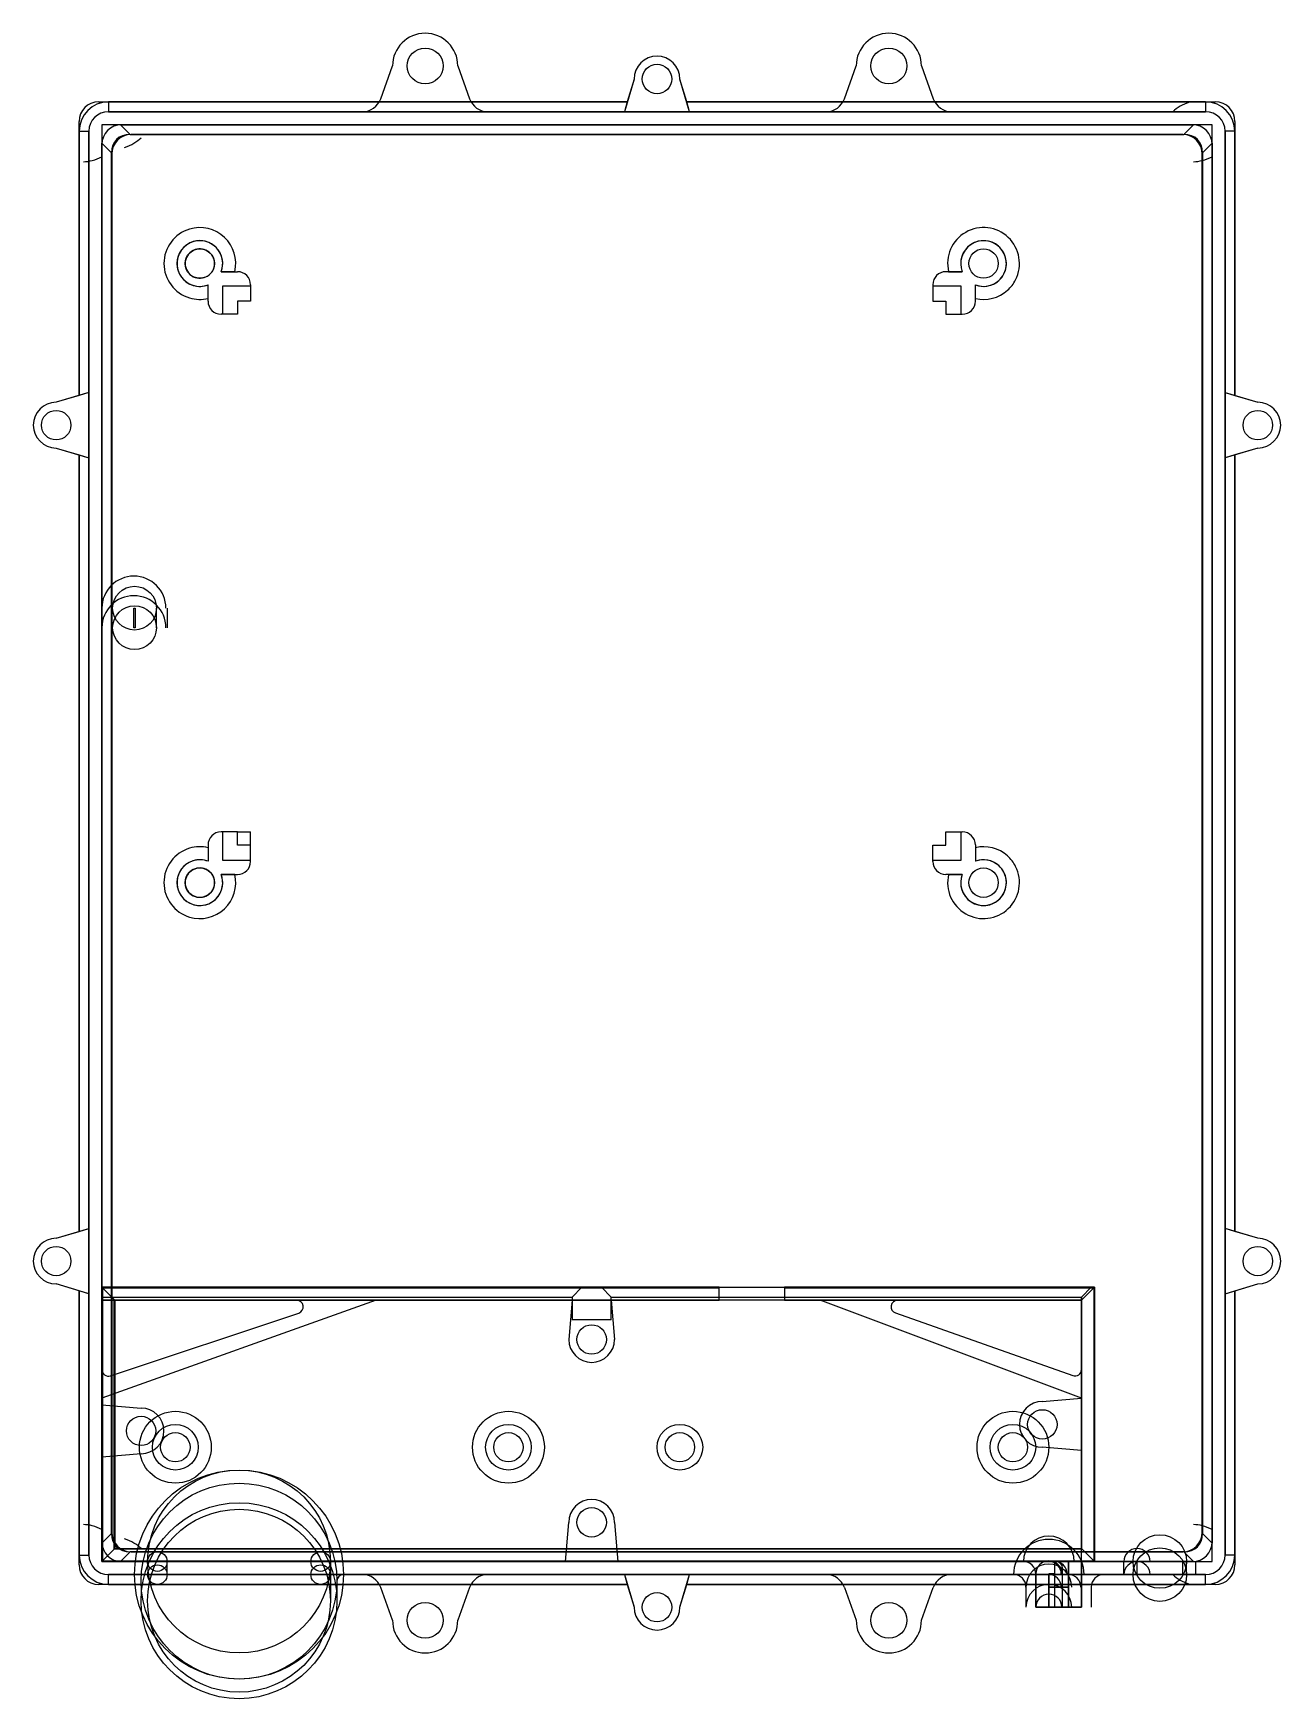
# Model space of a CAD drawing. Header units: millimetres. Extents: x -96 to 96, y -131 to 124.
import ezdxf

# ---------------------------------------------------------------- set-up
doc = ezdxf.new("R2010")
doc.units = ezdxf.units.MM
doc.layers.add('Body', color=7, linetype='CONTINUOUS')

msp = doc.modelspace()

# ---------------------------------------------------------------- linework, layer by layer
at = {"layer": 'Body'}
for p, q in [((-42.2889, 113.991), (-40.5, 119)), ((-42.2889, 113.991, 5), (-40.5, 119, 5)), ((-42.2889, 113.991), (-40.5, 119)), ((-42.2889, 113.991, 5), (-40.5, 119, 5)), ((-40.5, 119), (-40.5, 119, 5)), ((-40.5, 119), (-40.5, 119, 5)), ((-32.75, 119), (-32.75, 119, 5)), ((-32.75, 119), (-32.75, 119, 5)), ((-30.5, 119), (-28.7111, 113.991)), ((-30.5, 119, 5), (-28.7111, 113.991, 5)), ((-30.5, 119), (-28.7111, 113.991)), ((-30.5, 119), (-30.5, 119, 5)), ((-30.5, 119, 5), (-28.7111, 113.991, 5)), ((-30.5, 119), (-30.5, 119, 5)), ((28.7111, 113.991), (30.5, 119)), ((28.7111, 113.991, 5), (30.5, 119, 5)), ((28.7111, 113.991), (30.5, 119)), ((28.7111, 113.991, 5), (30.5, 119, 5)), ((30.5, 119), (30.5, 119, 5)), ((30.5, 119), (30.5, 119, 5)), ((38.25, 119), (38.25, 119, 5)), ((38.25, 119), (38.25, 119, 5)), ((40.5, 119), (42.2889, 113.991)), ((40.5, 119, 5), (42.2889, 113.991, 5)), ((40.5, 119), (42.2889, 113.991)), ((40.5, 119), (40.5, 119, 5)), ((40.5, 119, 5), (42.2889, 113.991, 5)), ((40.5, 119), (40.5, 119, 5)), ((-3.5, 117, 56), (-5, 112, 56)), ((-3.5, 117, 56), (-5, 112, 56)), ((-3.5, 117, 64), (-4.55, 113.5, 64)), ((-3.5, 117, 64), (-4.55, 113.5, 64)), ((-3.5, 117, 64), (-3.5, 117, 56)), ((-3.5, 117, 64), (-3.5, 117, 56)), ((2.25, 117, 64), (2.25, 117, 57)), ((2.25, 117, 64), (2.25, 117, 57)), ((4.55, 113.5, 64), (3.5, 117, 64)), ((4.55, 113.5, 64), (3.5, 117, 64)), ((3.5, 117, 64), (3.5, 117, 56)), ((5, 112, 56), (3.5, 117, 56)), ((5, 112, 56), (3.5, 117, 56)), ((3.5, 117, 64), (3.5, 117, 56)), ((-85.5, 113.5, 64), (-4.55, 113.5, 64)), ((-85.5, 113.5, 61), (-4.55, 113.5, 61)), ((-85.5, 113.5, 64), (-4.55, 113.5, 64)), ((-85.5, 113.5, 61), (-85.5, 113.5, 64)), ((-85.5, 113.5, 61), (-85.5, 113.5, 64)), ((-85.5, 113.5, 61), (-4.55, 113.5, 61)), ((-84, 113.49, 61), (-84, 112, 59.51)), ((-84, 113.49, 61), (-84, 112, 59.51)), ((-4.553, 113.49, 61), (-84, 113.49, 61)), ((-4.553, 113.49, 61), (-84, 113.49, 61)), ((-42.2889, 113.991), (-42.2889, 113.991, 5)), ((-42.2889, 113.991), (-42.2889, 113.991, 5)), ((-28.7111, 113.991), (-28.7111, 113.991, 5)), ((-28.7111, 113.991), (-28.7111, 113.991, 5)), ((-4.553, 113.49, 61), (-5, 112, 59.51)), ((-4.553, 113.49, 61), (-5, 112, 59.51)), ((-4.55, 113.5, 61), (-4.553, 113.49, 61)), ((-4.55, 113.5, 61), (-4.553, 113.49, 61)), ((-4.55, 113.5, 61), (-4.55, 113.5, 64)), ((-4.55, 113.5, 61), (-4.55, 113.5, 64)), ((4.55, 113.5, 64), (85.5, 113.5, 64)), ((4.553, 113.49, 61), (4.55, 113.5, 61)), ((4.55, 113.5, 64), (4.55, 113.5, 61)), ((4.55, 113.5, 61), (85.5, 113.5, 61)), ((4.55, 113.5, 64), (85.5, 113.5, 64)), ((4.55, 113.5, 64), (4.55, 113.5, 61)), ((4.553, 113.49, 61), (4.55, 113.5, 61)), ((4.55, 113.5, 61), (85.5, 113.5, 61)), ((5, 112, 59.51), (4.553, 113.49, 61)), ((84, 113.49, 61), (4.553, 113.49, 61)), ((5, 112, 59.51), (4.553, 113.49, 61)), ((84, 113.49, 61), (4.553, 113.49, 61)), ((28.7111, 113.991), (28.7111, 113.991, 5)), ((28.7111, 113.991), (28.7111, 113.991, 5)), ((42.2889, 113.991), (42.2889, 113.991, 5)), ((42.2889, 113.991), (42.2889, 113.991, 5)), ((84, 113.49, 61), (84, 112, 59.51)), ((84, 113.49, 61), (84, 112, 59.51)), ((85.5, 113.5, 61), (85.5, 113.5, 64)), ((85.5, 113.5, 61), (85.5, 113.5, 64)), ((-88.5, 68.55, 64), (-88.5, 110.5, 64)), ((-88.5, 110.5, 61), (-88.5, 110.5, 64)), ((-88.5, 68.55, 61), (-88.5, 110.5, 61)), ((-88.5, 110.5, 61), (-88.5, 110.5, 64)), ((-88.5, 68.55, 64), (-88.5, 110.5, 64)), ((-88.5, 68.55, 61), (-88.5, 110.5, 61)), ((-85, 110, 2), (-85, -110, 2)), ((-85, 110, 58.7521), (-85, 110, 2)), ((-85, 110, 2), (-85, -110, 2)), ((85, 110, 2), (-85, 110, 2)), ((-85, 110, 58.7521), (-85, 110, 2)), ((85, 110, 2), (-85, 110, 2)), ((-45.1142, 112), (-84, 112)), ((-84, 112), (-84, 112, 59.51)), ((-5, 112, 59.51), (-84, 112, 59.51)), ((-84, 112), (-84, 112, 59.51)), ((-45.1142, 112), (-84, 112)), ((-84, 112, 64), (84, 112, 64)), ((-5, 112, 59.51), (-84, 112, 59.51)), ((-84, 112, 62), (-84, 112, 64)), ((-84, 112, 64), (84, 112, 64)), ((-84, 112, 62), (-84, 112, 64)), ((84, 112, 62), (-84, 112, 62)), ((84, 112, 62), (-84, 112, 62)), ((-80.6816, 108.51, 61), (-82.1716, 110, 59.51)), ((-82.1716, 110, 59.51), (82.1716, 110, 59.51)), ((-80.6816, 108.51, 61), (-82.1716, 110, 59.51)), ((-82.1716, 110, 59.51), (82.1716, 110, 59.51)), ((82, 110, 62), (-82, 110, 62)), ((82, 110, 62), (-82, 110, 62)), ((-82, 110, 62), (-82, 110, 64)), ((-82, 110, 64), (82, 110, 64)), ((-82, 110, 62), (-82, 110, 64)), ((-82, 110, 64), (82, 110, 64)), ((-43, 112), (-45.1142, 112)), ((-45.1142, 112), (-45.1142, 112, 5)), ((-43, 112, 5), (-45.1142, 112, 5)), ((-43, 112), (-45.1142, 112)), ((-43, 112, 5), (-45.1142, 112, 5)), ((-45.1142, 112), (-45.1142, 112, 5)), ((-28, 112), (-43, 112)), ((-28, 112, 5), (-43, 112, 5)), ((-28, 112), (-43, 112)), ((-28, 112, 5), (-43, 112, 5)), ((-25.8858, 112), (-28, 112)), ((-28, 112, 5), (-25.8858, 112, 5)), ((-25.8858, 112), (-28, 112)), ((-28, 112, 5), (-25.8858, 112, 5)), ((25.8858, 112), (-25.8858, 112)), ((25.8858, 112), (-25.8858, 112)), ((-25.8858, 112), (-25.8858, 112, 5)), ((-25.8858, 112), (-25.8858, 112, 5)), ((-5, 112, 56), (5, 112, 56)), ((-5, 112, 59.51), (-5, 112, 56)), ((-5, 112, 56), (5, 112, 56)), ((-5, 112, 59.51), (-5, 112, 56)), ((84, 112, 59.51), (5, 112, 59.51)), ((5, 112, 59.51), (5, 112, 56)), ((84, 112, 59.51), (5, 112, 59.51)), ((5, 112, 59.51), (5, 112, 56)), ((28, 112), (25.8858, 112)), ((28, 112, 5), (25.8858, 112, 5)), ((25.8858, 112), (25.8858, 112, 5)), ((28, 112), (25.8858, 112)), ((28, 112, 5), (25.8858, 112, 5)), ((25.8858, 112), (25.8858, 112, 5)), ((43, 112), (28, 112)), ((43, 112, 5), (28, 112, 5)), ((43, 112), (28, 112)), ((43, 112, 5), (28, 112, 5)), ((45.1142, 112), (43, 112)), ((43, 112, 5), (45.1142, 112, 5)), ((45.1142, 112), (43, 112)), ((43, 112, 5), (45.1142, 112, 5)), ((84, 112), (45.1142, 112)), ((84, 112), (45.1142, 112)), ((45.1142, 112), (45.1142, 112, 5)), ((45.1142, 112), (45.1142, 112, 5)), ((80.6816, 108.51, 61), (82.1716, 110, 59.51)), ((80.6816, 108.51, 61), (82.1716, 110, 59.51)), ((82, 110, 62), (82, 110, 64)), ((82, 110, 62), (82, 110, 64)), ((84, 112), (84, 112, 59.51)), ((84, 112), (84, 112, 59.51)), ((84, 112, 62), (84, 112, 64)), ((84, 112, 62), (84, 112, 64)), ((85, -110, 2), (85, 110, 2)), ((85, 110, 58.7521), (85, 110, 2)), ((85, -110, 2), (85, 110, 2)), ((85, 110, 58.7521), (85, 110, 2)), ((88.5, 110.5, 64), (88.5, 68.55, 64)), ((88.5, 110.5, 61), (88.5, 68.55, 61)), ((88.5, 110.5, 64), (88.5, 68.55, 64)), ((88.5, 110.5, 61), (88.5, 110.5, 64)), ((88.5, 110.5, 61), (88.5, 110.5, 64)), ((88.5, 110.5, 61), (88.5, 68.55, 61)), ((-88.49, 109, 61), (-87, 109, 59.51)), ((-88.49, 109, 61), (-88.49, 68.553, 61)), ((-88.49, 109, 61), (-87, 109, 59.51)), ((-88.49, 109, 61), (-88.49, 68.553, 61)), ((-87, 109), (-87, -109)), ((-87, 109), (-87, 109, 59.51)), ((-87, 109), (-87, -109)), ((-87, 109, 59.51), (-87, 69, 59.51)), ((-87, 109), (-87, 109, 59.51)), ((-87, -109, 64), (-87, 109, 64)), ((-87, 109, 59.51), (-87, 69, 59.51)), ((-87, 109, 62), (-87, 109, 64)), ((-87, -109, 64), (-87, 109, 64)), ((-87, 109, 62), (-87, -109, 62)), ((-87, 109, 62), (-87, 109, 64)), ((-87, 109, 62), (-87, -109, 62)), ((-85, -107.172, 59.51), (-85, 107.172, 59.51)), ((-83.51, 105.682, 61), (-85, 107.172, 59.51)), ((-85, -107.172, 59.51), (-85, 107.172, 59.51)), ((-83.51, 105.682, 61), (-85, 107.172, 59.51)), ((-80.6816, 108.51, 61), (80.6816, 108.51, 61)), ((-80.6816, 108.51, 61), (80.6816, 108.51, 61)), ((80.5, 108.5, 61), (-80.5, 108.5, 61)), ((-80.5, 108.5, 61), (-80.5, 108.5, 64)), ((80.5, 108.5, 61), (-80.5, 108.5, 61)), ((-80.5, 108.5, 61), (-80.5, 108.5, 64)), ((80.5, 108.5, 64), (-80.5, 108.5, 64)), ((80.5, 108.5, 64), (-80.5, 108.5, 64)), ((80.5, 108.5, 61), (80.5, 108.5, 64)), ((80.5, 108.5, 61), (80.5, 108.5, 64)), ((83.51, 105.682, 61), (85, 107.172, 59.51)), ((83.51, 105.682, 61), (85, 107.172, 59.51)), ((85, 107.172, 59.51), (85, -107.172, 59.51)), ((85, 107.172, 59.51), (85, -107.172, 59.51)), ((87, -109), (87, 109)), ((87, -109), (87, 109)), ((87, 109), (87, 109, 59.51)), ((87, 69, 59.51), (87, 109, 59.51)), ((87, 109), (87, 109, 59.51)), ((87, 109, 64), (87, -109, 64)), ((87, 69, 59.51), (87, 109, 59.51)), ((88.49, 109, 61), (87, 109, 59.51)), ((88.49, 109, 61), (87, 109, 59.51)), ((87, 109, 62), (87, 109, 64)), ((87, 109, 64), (87, -109, 64)), ((87, 109, 62), (87, 109, 64)), ((87, -109, 62), (87, 109, 62)), ((87, -109, 62), (87, 109, 62)), ((88.49, 68.553, 61), (88.49, 109, 61)), ((88.49, 68.553, 61), (88.49, 109, 61)), ((-85, 107, 62), (-85, -107, 62)), ((-85, 107, 62), (-85, 107, 64)), ((-85, 107, 62), (-85, -107, 62)), ((-85, 107, 62), (-85, 107, 64)), ((-85, -107, 64), (-85, 107, 64)), ((-85, -107, 64), (-85, 107, 64)), ((-83.51, -105.682, 61), (-83.51, 105.682, 61)), ((-83.51, -105.682, 61), (-83.51, 105.682, 61)), ((-83.5, 105.5, 61), (-83.5, -105.5, 61)), ((-83.5, 105.5, 61), (-83.5, -105.5, 61)), ((-83.5, 105.5, 61), (-83.5, 105.5, 64)), ((-83.5, 105.5, 64), (-83.5, -105.5, 64)), ((-83.5, 105.5, 61), (-83.5, 105.5, 64)), ((-83.5, 105.5, 64), (-83.5, -105.5, 64)), ((83.5, -105.5, 61), (83.5, 105.5, 61)), ((83.5, -105.5, 61), (83.5, 105.5, 61)), ((83.5, 105.5, 61), (83.5, 105.5, 64)), ((83.5, -105.5, 64), (83.5, 105.5, 64)), ((83.5, 105.5, 61), (83.5, 105.5, 64)), ((83.5, -105.5, 64), (83.5, 105.5, 64)), ((83.51, 105.682, 61), (83.51, -105.682, 61)), ((83.51, 105.682, 61), (83.51, -105.682, 61)), ((85, -107, 62), (85, 107, 62)), ((85, -107, 62), (85, 107, 62)), ((85, 107, 62), (85, 107, 64)), ((85, 107, 64), (85, -107, 64)), ((85, 107, 62), (85, 107, 64)), ((85, 107, 64), (85, -107, 64)), ((-67.75, 88.75, 2), (-67.75, 88.75, 9)), ((-67.75, 88.75, 2), (-67.75, 88.75, 9)), ((-66.7308, 87.5, 4), (-66.7308, 87.5, 9)), ((-66.7308, 87.5, 9), (-64.2308, 87.5, 9)), ((-66.7308, 87.5, 4), (-66.7308, 87.5, 9)), ((-66.7308, 87.5, 9), (-64.2308, 87.5, 9)), ((-64.6439, 87.5, 2), (-64.2308, 87.5, 2)), ((-64.6439, 87.5, 2), (-64.2308, 87.5, 2)), ((-64.2308, 87.5, 2), (-64.2308, 87.5, 9)), ((-64.2308, 87.5, 2), (-64.2308, 87.5, 9)), ((44.6439, 87.5, 2), (44.2308, 87.5, 2)), ((46.7308, 87.5, 9), (44.2308, 87.5, 9)), ((44.6439, 87.5, 2), (44.2308, 87.5, 2)), ((44.2308, 87.5, 2), (44.2308, 87.5, 9)), ((44.2308, 87.5, 2), (44.2308, 87.5, 9)), ((46.7308, 87.5, 9), (44.2308, 87.5, 9)), ((46.7308, 87.5, 4), (46.7308, 87.5, 9)), ((46.7308, 87.5, 4), (46.7308, 87.5, 9)), ((52.25, 88.75, 2), (52.25, 88.75, 9)), ((52.25, 88.75, 2), (52.25, 88.75, 9)), ((-68.75, 85.4808, 4), (-68.75, 85.4808, 9)), ((-68.75, 82.9808, 9), (-68.75, 85.4808, 9)), ((-68.75, 85.4808, 4), (-68.75, 85.4808, 9)), ((-68.75, 82.9808, 9), (-68.75, 85.4808, 9)), ((-66.5, 85.35, 9), (-62.2308, 85.35, 9)), ((-66.5, 80.9808, 9), (-66.5, 85.35, 9)), ((-66.5, 80.9808, 7.5), (-66.5, 85.35, 7.5)), ((-66.5, 85.35, 7.5), (-62.2308, 85.35, 7.5)), ((-66.5, 85.35, 9), (-62.2308, 85.35, 9)), ((-66.5, 85.35, 7.5), (-62.2308, 85.35, 7.5)), ((-66.5, 85.35, 9), (-66.5, 85.35, 7.5)), ((-66.5, 80.9808, 9), (-66.5, 85.35, 9)), ((-66.5, 85.35, 9), (-66.5, 85.35, 7.5)), ((-66.5, 80.9808, 7.5), (-66.5, 85.35, 7.5)), ((-62.2308, 85.5, 2), (-62.2308, 83, 2)), ((-62.2308, 85.5, 2), (-62.2308, 85.5, 9)), ((-62.2308, 85.5, 2), (-62.2308, 83, 2)), ((-62.2308, 85.5, 2), (-62.2308, 85.5, 9)), ((-62.2308, 85.5, 9), (-62.2308, 85.35, 9)), ((-62.2308, 85.5, 9), (-62.2308, 85.35, 9)), ((-62.2308, 85.35, 7.5), (-62.2308, 83, 7.5)), ((-62.2308, 85.35, 9), (-62.2308, 85.35, 7.5)), ((-62.2308, 85.35, 7.5), (-62.2308, 83, 7.5)), ((-62.2308, 85.35, 9), (-62.2308, 85.35, 7.5)), ((42.2308, 85.5, 2), (42.2308, 83, 2)), ((42.2308, 85.5, 2), (42.2308, 83, 2)), ((42.2308, 85.5, 2), (42.2308, 85.5, 9)), ((42.2308, 85.5, 9), (42.2308, 85.35, 9)), ((42.2308, 85.5, 2), (42.2308, 85.5, 9)), ((42.2308, 85.5, 9), (42.2308, 85.35, 9)), ((42.2308, 85.35, 7.5), (42.2308, 83, 7.5)), ((42.2308, 85.35, 9), (42.2308, 85.35, 7.5)), ((42.2308, 85.35, 9), (46.5, 85.35, 9)), ((42.2308, 85.35, 7.5), (46.5, 85.35, 7.5)), ((42.2308, 85.35, 7.5), (42.2308, 83, 7.5)), ((42.2308, 85.35, 9), (46.5, 85.35, 9)), ((42.2308, 85.35, 7.5), (46.5, 85.35, 7.5)), ((42.2308, 85.35, 9), (42.2308, 85.35, 7.5)), ((46.5, 85.35, 9), (46.5, 80.9808, 9)), ((46.5, 85.35, 7.5), (46.5, 80.9808, 7.5)), ((46.5, 85.35, 9), (46.5, 80.9808, 9)), ((46.5, 85.35, 7.5), (46.5, 80.9808, 7.5)), ((46.5, 85.35, 9), (46.5, 85.35, 7.5)), ((46.5, 85.35, 9), (46.5, 85.35, 7.5)), ((48.75, 85.4808, 4), (48.75, 85.4808, 9)), ((48.75, 82.9808, 9), (48.75, 85.4808, 9)), ((48.75, 85.4808, 4), (48.75, 85.4808, 9)), ((48.75, 82.9808, 9), (48.75, 85.4808, 9)), ((-68.75, 82.9808, 2), (-68.75, 83.3939, 2)), ((-68.75, 82.9808, 2), (-68.75, 83.3939, 2)), ((-68.75, 82.9808, 2), (-68.75, 82.9808, 9)), ((-68.75, 82.9808, 2), (-68.75, 82.9808, 9)), ((-62.2308, 83, 2), (-64.25, 83, 2)), ((-64.25, 83, 2), (-64.25, 80.9808, 2)), ((-62.2308, 83, 2), (-64.25, 83, 2)), ((-64.25, 83, 2), (-64.25, 83, 7.5)), ((-62.2308, 83, 7.5), (-64.25, 83, 7.5)), ((-64.25, 83, 2), (-64.25, 80.9808, 2)), ((-64.25, 83, 7.5), (-64.25, 80.9808, 7.5)), ((-64.25, 83, 2), (-64.25, 83, 7.5)), ((-62.2308, 83, 7.5), (-64.25, 83, 7.5)), ((-64.25, 83, 7.5), (-64.25, 80.9808, 7.5)), ((-62.2308, 83, 2), (-62.2308, 83, 7.5)), ((-62.2308, 83, 2), (-62.2308, 83, 7.5)), ((42.2308, 83, 2), (44.25, 83, 2)), ((42.2308, 83, 2), (44.25, 83, 2)), ((42.2308, 83, 7.5), (44.25, 83, 7.5)), ((42.2308, 83, 2), (42.2308, 83, 7.5)), ((42.2308, 83, 2), (42.2308, 83, 7.5)), ((42.2308, 83, 7.5), (44.25, 83, 7.5)), ((44.25, 83, 2), (44.25, 80.9808, 2)), ((44.25, 83, 2), (44.25, 80.9808, 2)), ((44.25, 83, 7.5), (44.25, 80.9808, 7.5)), ((44.25, 83, 2), (44.25, 83, 7.5)), ((44.25, 83, 2), (44.25, 83, 7.5)), ((44.25, 83, 7.5), (44.25, 80.9808, 7.5)), ((48.75, 82.9808, 2), (48.75, 83.3939, 2)), ((48.75, 82.9808, 2), (48.75, 83.3939, 2)), ((48.75, 82.9808, 2), (48.75, 82.9808, 9)), ((48.75, 82.9808, 2), (48.75, 82.9808, 9)), ((-64.25, 80.9808, 2), (-66.75, 80.9808, 2)), ((-66.75, 80.9808, 2), (-66.75, 80.9808, 9)), ((-64.25, 80.9808, 2), (-66.75, 80.9808, 2)), ((-66.75, 80.9808, 2), (-66.75, 80.9808, 9)), ((-66.5, 80.9808, 9), (-66.75, 80.9808, 9)), ((-66.5, 80.9808, 9), (-66.75, 80.9808, 9)), ((-64.25, 80.9808, 7.5), (-66.5, 80.9808, 7.5)), ((-66.5, 80.9808, 7.5), (-66.5, 80.9808, 9)), ((-64.25, 80.9808, 7.5), (-66.5, 80.9808, 7.5)), ((-66.5, 80.9808, 7.5), (-66.5, 80.9808, 9)), ((-64.25, 80.9808, 2), (-64.25, 80.9808, 7.5)), ((-64.25, 80.9808, 2), (-64.25, 80.9808, 7.5)), ((44.25, 80.9808, 2), (46.75, 80.9808, 2)), ((44.25, 80.9808, 2), (46.75, 80.9808, 2)), ((44.25, 80.9808, 2), (44.25, 80.9808, 7.5)), ((44.25, 80.9808, 7.5), (46.5, 80.9808, 7.5)), ((44.25, 80.9808, 2), (44.25, 80.9808, 7.5)), ((44.25, 80.9808, 7.5), (46.5, 80.9808, 7.5)), ((46.5, 80.9808, 9), (46.75, 80.9808, 9)), ((46.5, 80.9808, 7.5), (46.5, 80.9808, 9)), ((46.5, 80.9808, 9), (46.75, 80.9808, 9)), ((46.5, 80.9808, 7.5), (46.5, 80.9808, 9)), ((46.75, 80.9808, 2), (46.75, 80.9808, 9)), ((46.75, 80.9808, 2), (46.75, 80.9808, 9)), ((-87, 69, 56), (-92, 67.5, 56)), ((-87, 69, 56), (-92, 67.5, 56)), ((-87, 69, 59.51), (-88.49, 68.553, 61)), ((-87, 69, 59.51), (-88.49, 68.553, 61)), ((-87, 59, 56), (-87, 69, 56)), ((-87, 69, 59.51), (-87, 69, 56)), ((-87, 59, 56), (-87, 69, 56)), ((-87, 69, 59.51), (-87, 69, 56)), ((87, 69, 59.51), (87, 69, 56)), ((87, 59, 56), (87, 69, 56)), ((87, 69, 59.51), (88.49, 68.553, 61)), ((87, 69, 56), (92, 67.5, 56)), ((87, 69, 59.51), (87, 69, 56)), ((87, 69, 59.51), (88.49, 68.553, 61)), ((87, 69, 56), (92, 67.5, 56)), ((87, 59, 56), (87, 69, 56)), ((-88.5, 68.55, 64), (-92, 67.5, 64)), ((-88.5, 68.55, 64), (-92, 67.5, 64)), ((-92, 67.5, 64), (-92, 67.5, 56)), ((-92, 67.5, 64), (-92, 67.5, 56)), ((-88.49, 68.553, 61), (-88.5, 68.55, 61)), ((-88.49, 68.553, 61), (-88.5, 68.55, 61)), ((-88.5, 68.55, 64), (-88.5, 68.55, 61)), ((-88.5, 68.55, 64), (-88.5, 68.55, 61)), ((88.49, 68.553, 61), (88.5, 68.55, 61)), ((88.49, 68.553, 61), (88.5, 68.55, 61)), ((88.5, 68.55, 64), (92, 67.5, 64)), ((88.5, 68.55, 64), (92, 67.5, 64)), ((88.5, 68.55, 64), (88.5, 68.55, 61)), ((88.5, 68.55, 64), (88.5, 68.55, 61)), ((92, 67.5, 64), (92, 67.5, 56)), ((92, 67.5, 64), (92, 67.5, 56)), ((-89.75, 64, 64), (-89.75, 64, 57)), ((-89.75, 64, 64), (-89.75, 64, 57)), ((94.25, 64, 64), (94.25, 64, 57)), ((94.25, 64, 64), (94.25, 64, 57)), ((-92, 60.5, 64), (-88.5, 59.45, 64)), ((-92, 60.5, 64), (-88.5, 59.45, 64)), ((-92, 60.5, 56), (-87, 59, 56)), ((-92, 60.5, 64), (-92, 60.5, 56)), ((-92, 60.5, 56), (-87, 59, 56)), ((-92, 60.5, 64), (-92, 60.5, 56)), ((-88.5, -59.45, 64), (-88.5, 59.45, 64)), ((-88.5, 59.45, 61), (-88.5, 59.45, 64)), ((-88.5, 59.45, 61), (-88.49, 59.447, 61)), ((-88.5, -59.45, 61), (-88.5, 59.45, 61)), ((-88.5, 59.45, 61), (-88.5, 59.45, 64)), ((-88.5, -59.45, 64), (-88.5, 59.45, 64)), ((-88.5, -59.45, 61), (-88.5, 59.45, 61)), ((-88.5, 59.45, 61), (-88.49, 59.447, 61)), ((-88.49, 59.447, 61), (-87, 59, 59.51)), ((-88.49, 59.447, 61), (-88.49, -59.447, 61)), ((-88.49, 59.447, 61), (-87, 59, 59.51)), ((-88.49, 59.447, 61), (-88.49, -59.447, 61)), ((-87, 59, 59.51), (-87, -59, 59.51)), ((-87, 59, 59.51), (-87, 59, 56)), ((-87, 59, 59.51), (-87, -59, 59.51)), ((-87, 59, 59.51), (-87, 59, 56)), ((92, 60.5, 56), (87, 59, 56)), ((92, 60.5, 56), (87, 59, 56)), ((88.49, 59.447, 61), (87, 59, 59.51)), ((88.49, 59.447, 61), (87, 59, 59.51)), ((87, 59, 59.51), (87, 59, 56)), ((87, -59, 59.51), (87, 59, 59.51)), ((87, 59, 59.51), (87, 59, 56)), ((87, -59, 59.51), (87, 59, 59.51)), ((88.5, 59.45, 61), (88.49, 59.447, 61)), ((88.5, 59.45, 61), (88.49, 59.447, 61)), ((88.49, -59.447, 61), (88.49, 59.447, 61)), ((88.49, -59.447, 61), (88.49, 59.447, 61)), ((92, 60.5, 64), (88.5, 59.45, 64)), ((92, 60.5, 64), (88.5, 59.45, 64)), ((88.5, 59.45, 64), (88.5, -59.45, 64)), ((88.5, 59.45, 61), (88.5, 59.45, 64)), ((88.5, 59.45, 61), (88.5, -59.45, 61)), ((88.5, 59.45, 64), (88.5, -59.45, 64)), ((88.5, 59.45, 61), (88.5, 59.45, 64)), ((88.5, 59.45, 61), (88.5, -59.45, 61)), ((92, 60.5, 64), (92, 60.5, 56)), ((92, 60.5, 64), (92, 60.5, 56)), ((-85, 32.9808, 46.9), (-85, 35.9808, 46.9)), ((-85, 32.9808, 27.1), (-85, 35.9808, 27.1)), ((-85, 35.9808, 27.1), (-85, 35.9808, 46.9)), ((-85, 32.9808, 46.9), (-85, 35.9808, 46.9)), ((-85, 32.9808, 27.1), (-85, 35.9808, 27.1)), ((-85, 35.9808, 27.1), (-85, 35.9808, 46.9)), ((-80.1, 32.9808, 42), (-80.1, 35.9808, 42)), ((-80.1, 32.9808, 32), (-80.1, 35.9808, 32)), ((-80.1, 35.9808, 32), (-79.9, 35.9808, 32)), ((-80.1, 35.9808, 42), (-79.9, 35.9808, 42)), ((-80.1, 35.9808, 32), (-79.9, 35.9808, 32)), ((-80.1, 32.9808, 32), (-80.1, 35.9808, 32)), ((-80.1, 35.9808, 42), (-79.9, 35.9808, 42)), ((-80.1, 32.9808, 42), (-80.1, 35.9808, 42)), ((-79.9, 35.9808, 32), (-79.9, 32.9808, 32)), ((-79.9, 35.9808, 42), (-79.9, 32.9808, 42)), ((-79.9, 35.9808, 32), (-79.9, 32.9808, 32)), ((-79.9, 35.9808, 42), (-79.9, 32.9808, 42)), ((-76.65, 32.9808, 37), (-76.65, 35.9808, 37)), ((-76.65, 32.9808, 37), (-76.65, 35.9808, 37)), ((-75, 35.9808, 36.9), (-75, 35.9808, 37.1)), ((-75, 35.9808, 36.9), (-75, 35.9808, 37.1)), ((-75, 35.9808, 36.9), (-75, 32.9808, 36.9)), ((-75, 35.9808, 37.1), (-75, 32.9808, 37.1)), ((-75, 35.9808, 36.9), (-75, 32.9808, 36.9)), ((-75, 35.9808, 37.1), (-75, 32.9808, 37.1)), ((-85, 32.9808, 46.9), (-85, 32.9808, 27.1)), ((-85, 32.9808, 46.9), (-85, 32.9808, 27.1)), ((-79.9, 32.9808, 32), (-80.1, 32.9808, 32)), ((-79.9, 32.9808, 42), (-80.1, 32.9808, 42)), ((-79.9, 32.9808, 32), (-80.1, 32.9808, 32)), ((-79.9, 32.9808, 42), (-80.1, 32.9808, 42)), ((-75, 32.9808, 36.9), (-75, 32.9808, 37.1)), ((-75, 32.9808, 36.9), (-75, 32.9808, 37.1)), ((-64.25, 1.7192, 2), (-66.75, 1.7192, 2)), ((-64.25, 1.7192, 2), (-66.75, 1.7192, 2)), ((-66.5, 1.7192, 9), (-66.75, 1.7192, 9)), ((-66.75, 1.7192, 2), (-66.75, 1.7192, 9)), ((-66.75, 1.7192, 2), (-66.75, 1.7192, 9)), ((-66.5, 1.7192, 9), (-66.75, 1.7192, 9)), ((-64.25, 1.7192, 7.5), (-66.5, 1.7192, 7.5)), ((-66.5, 1.7192, 7.5), (-66.5, 1.7192, 9)), ((-66.5, -2.65, 7.5), (-66.5, 1.7192, 7.5)), ((-64.25, 1.7192, 7.5), (-66.5, 1.7192, 7.5)), ((-66.5, -2.65, 9), (-66.5, 1.7192, 9)), ((-66.5, -2.65, 9), (-66.5, 1.7192, 9)), ((-66.5, 1.7192, 7.5), (-66.5, 1.7192, 9)), ((-66.5, -2.65, 7.5), (-66.5, 1.7192, 7.5)), ((-64.25, 1.7192, 2), (-62.25, 1.7192, 2)), ((-64.25, -0.3, 4), (-64.25, 1.7192, 4)), ((-64.25, 1.7192, 4), (-64.25, 1.7192, 7.5)), ((-64.25, 1.7192, 2), (-62.25, 1.7192, 2)), ((-64.25, 1.7192, 4), (-64.25, 1.7192, 7.5)), ((-64.25, -0.3, 4), (-64.25, 1.7192, 4)), ((-64.25, -0.3, 7.5), (-64.25, 1.7192, 7.5)), ((-64.25, -0.3, 7.5), (-64.25, 1.7192, 7.5)), ((-62.25, -0.3, 2), (-62.25, 1.7192, 2)), ((-62.25, -0.3, 2), (-62.25, 1.7192, 2)), ((44.25, -0.3, 2), (44.25, 1.7192, 2)), ((44.25, 1.7192, 2), (46.75, 1.7192, 2)), ((44.25, -0.3, 2), (44.25, 1.7192, 2)), ((44.25, 1.7192, 2), (44.25, 1.7192, 7.5)), ((44.25, -0.3, 7.5), (44.25, 1.7192, 7.5)), ((44.25, 1.7192, 2), (46.75, 1.7192, 2)), ((44.25, 1.7192, 2), (44.25, 1.7192, 7.5)), ((44.25, 1.7192, 7.5), (46.5, 1.7192, 7.5)), ((44.25, -0.3, 7.5), (44.25, 1.7192, 7.5)), ((44.25, 1.7192, 7.5), (46.5, 1.7192, 7.5)), ((46.5, 1.7192, 9), (46.75, 1.7192, 9)), ((46.5, 1.7192, 7.5), (46.5, 1.7192, 9)), ((46.5, 1.7192, 9), (46.5, -2.65, 9)), ((46.5, 1.7192, 9), (46.75, 1.7192, 9)), ((46.5, 1.7192, 7.5), (46.5, -2.65, 7.5)), ((46.5, 1.7192, 9), (46.5, -2.65, 9)), ((46.5, 1.7192, 7.5), (46.5, -2.65, 7.5)), ((46.5, 1.7192, 7.5), (46.5, 1.7192, 9)), ((46.75, 1.7192, 2), (46.75, 1.7192, 9)), ((46.75, 1.7192, 2), (46.75, 1.7192, 9)), ((-68.75, -0.2808, 2), (-68.75, -0.6939, 2)), ((-68.75, -0.2808, 2), (-68.75, -0.2808, 9)), ((-68.75, -0.2808, 9), (-68.75, -2.7808, 9)), ((-68.75, -0.2808, 2), (-68.75, -0.6939, 2)), ((-68.75, -0.2808, 2), (-68.75, -0.2808, 9)), ((-68.75, -0.2808, 9), (-68.75, -2.7808, 9)), ((-64.25, -0.3, 4), (-64.25, -0.3, 7.5)), ((-62.2308, -0.3, 7.5), (-64.25, -0.3, 7.5)), ((-64.25, -0.3, 4), (-64.25, -0.3, 7.5)), ((-62.2308, -0.3, 7.5), (-64.25, -0.3, 7.5)), ((-62.2308, -0.3, 2), (-62.25, -0.3, 2)), ((-62.2308, -0.3, 2), (-62.25, -0.3, 2)), ((-62.2308, -2.8, 2), (-62.2308, -0.3, 2)), ((-62.2308, -0.3, 2), (-62.2308, -0.3, 7.5)), ((-62.2308, -2.8, 2), (-62.2308, -0.3, 2)), ((-62.2308, -0.3, 2), (-62.2308, -0.3, 7.5)), ((-62.2308, -2.65, 7.5), (-62.2308, -0.3, 7.5)), ((-62.2308, -2.65, 7.5), (-62.2308, -0.3, 7.5)), ((42.2308, -2.8, 2), (42.2308, -0.3, 2)), ((42.2308, -0.3, 2), (44.25, -0.3, 2)), ((42.2308, -2.8, 2), (42.2308, -0.3, 2)), ((42.2308, -0.3, 2), (42.2308, -0.3, 7.5)), ((42.2308, -2.65, 7.5), (42.2308, -0.3, 7.5)), ((42.2308, -0.3, 2), (44.25, -0.3, 2)), ((42.2308, -0.3, 7.5), (44.25, -0.3, 7.5)), ((42.2308, -0.3, 2), (42.2308, -0.3, 7.5)), ((42.2308, -2.65, 7.5), (42.2308, -0.3, 7.5)), ((42.2308, -0.3, 7.5), (44.25, -0.3, 7.5)), ((44.25, -0.3, 2), (44.25, -0.3, 7.5)), ((44.25, -0.3, 2), (44.25, -0.3, 7.5)), ((48.75, -0.2808, 2), (48.75, -0.6939, 2)), ((48.75, -0.2808, 9), (48.75, -2.7808, 9)), ((48.75, -0.2808, 2), (48.75, -0.6939, 2)), ((48.75, -0.2808, 2), (48.75, -0.2808, 9)), ((48.75, -0.2808, 2), (48.75, -0.2808, 9)), ((48.75, -0.2808, 9), (48.75, -2.7808, 9)), ((-68.75, -2.7808, 4), (-68.75, -2.7808, 9)), ((-68.75, -2.7808, 4), (-68.75, -2.7808, 9)), ((-66.7308, -4.8, 4), (-66.7308, -4.8, 9)), ((-66.7308, -4.8, 9), (-64.2308, -4.8, 9)), ((-66.7308, -4.8, 9), (-64.2308, -4.8, 9)), ((-66.7308, -4.8, 4), (-66.7308, -4.8, 9)), ((-62.2308, -2.65, 7.5), (-66.5, -2.65, 7.5)), ((-62.2308, -2.65, 9), (-66.5, -2.65, 9)), ((-62.2308, -2.65, 9), (-66.5, -2.65, 9)), ((-66.5, -2.65, 9), (-66.5, -2.65, 7.5)), ((-62.2308, -2.65, 7.5), (-66.5, -2.65, 7.5)), ((-66.5, -2.65, 9), (-66.5, -2.65, 7.5)), ((-64.6439, -4.8, 2), (-64.2308, -4.8, 2)), ((-64.6439, -4.8, 2), (-64.2308, -4.8, 2)), ((-64.2308, -4.8, 2), (-64.2308, -4.8, 9)), ((-64.2308, -4.8, 2), (-64.2308, -4.8, 9)), ((-62.2308, -2.8, 9), (-62.2308, -2.65, 9)), ((-62.2308, -2.65, 9), (-62.2308, -2.65, 7.5)), ((-62.2308, -2.8, 9), (-62.2308, -2.65, 9)), ((-62.2308, -2.65, 9), (-62.2308, -2.65, 7.5)), ((-62.2308, -2.8, 2), (-62.2308, -2.8, 9)), ((-62.2308, -2.8, 2), (-62.2308, -2.8, 9)), ((42.2308, -2.8, 9), (42.2308, -2.65, 9)), ((42.2308, -2.65, 9), (42.2308, -2.65, 7.5)), ((42.2308, -2.8, 9), (42.2308, -2.65, 9)), ((46.5, -2.65, 9), (42.2308, -2.65, 9)), ((46.5, -2.65, 7.5), (42.2308, -2.65, 7.5)), ((46.5, -2.65, 9), (42.2308, -2.65, 9)), ((42.2308, -2.65, 9), (42.2308, -2.65, 7.5)), ((46.5, -2.65, 7.5), (42.2308, -2.65, 7.5)), ((42.2308, -2.8, 2), (42.2308, -2.8, 9)), ((42.2308, -2.8, 2), (42.2308, -2.8, 9)), ((44.6439, -4.8, 2), (44.2308, -4.8, 2)), ((46.7308, -4.8, 9), (44.2308, -4.8, 9)), ((44.6439, -4.8, 2), (44.2308, -4.8, 2)), ((44.2308, -4.8, 2), (44.2308, -4.8, 9)), ((44.2308, -4.8, 2), (44.2308, -4.8, 9)), ((46.7308, -4.8, 9), (44.2308, -4.8, 9)), ((46.5, -2.65, 9), (46.5, -2.65, 7.5)), ((46.5, -2.65, 9), (46.5, -2.65, 7.5)), ((46.7308, -4.8, 4), (46.7308, -4.8, 9)), ((46.7308, -4.8, 4), (46.7308, -4.8, 9)), ((48.75, -2.7808, 4), (48.75, -2.7808, 9)), ((48.75, -2.7808, 4), (48.75, -2.7808, 9)), ((-67.75, -6.05, 2), (-67.75, -6.05, 9)), ((-67.75, -6.05, 2), (-67.75, -6.05, 9)), ((52.25, -6.05, 2), (52.25, -6.05, 9)), ((52.25, -6.05, 2), (52.25, -6.05, 9)), ((-92, -60.5, 56), (-87, -59, 56)), ((-92, -60.5, 56), (-87, -59, 56)), ((-92, -60.5, 64), (-88.5, -59.45, 64)), ((-92, -60.5, 64), (-88.5, -59.45, 64)), ((-92, -60.5, 64), (-92, -60.5, 56)), ((-92, -60.5, 64), (-92, -60.5, 56)), ((-88.5, -59.45, 61), (-88.49, -59.447, 61)), ((-88.5, -59.45, 61), (-88.49, -59.447, 61)), ((-88.5, -59.45, 61), (-88.5, -59.45, 64)), ((-88.5, -59.45, 61), (-88.5, -59.45, 64)), ((-88.49, -59.447, 61), (-87, -59, 59.51)), ((-88.49, -59.447, 61), (-87, -59, 59.51)), ((-87, -59, 56), (-87, -69, 56)), ((-87, -59, 59.51), (-87, -59, 56)), ((-87, -59, 56), (-87, -69, 56)), ((-87, -59, 59.51), (-87, -59, 56)), ((87, -59, 59.51), (87, -59, 56)), ((87, -59, 56), (87, -69, 56)), ((88.49, -59.447, 61), (87, -59, 59.51)), ((88.49, -59.447, 61), (87, -59, 59.51)), ((87, -59, 59.51), (87, -59, 56)), ((92, -60.5, 56), (87, -59, 56)), ((92, -60.5, 56), (87, -59, 56)), ((87, -59, 56), (87, -69, 56)), ((88.5, -59.45, 61), (88.49, -59.447, 61)), ((88.5, -59.45, 61), (88.49, -59.447, 61)), ((92, -60.5, 64), (88.5, -59.45, 64)), ((92, -60.5, 64), (88.5, -59.45, 64)), ((88.5, -59.45, 61), (88.5, -59.45, 64)), ((88.5, -59.45, 61), (88.5, -59.45, 64)), ((92, -60.5, 64), (92, -60.5, 56)), ((92, -60.5, 64), (92, -60.5, 56)), ((-89.75, -64, 64), (-89.75, -64, 57)), ((-89.75, -64, 64), (-89.75, -64, 57)), ((94.25, -64, 64), (94.25, -64, 57)), ((94.25, -64, 64), (94.25, -64, 57)), ((-88.5, -68.55, 64), (-92, -67.5, 64)), ((-88.5, -68.55, 64), (-92, -67.5, 64)), ((-92, -67.5, 64), (-92, -67.5, 56)), ((-87, -69, 56), (-92, -67.5, 56)), ((-87, -69, 56), (-92, -67.5, 56)), ((-92, -67.5, 64), (-92, -67.5, 56)), ((-88.5, -110.5, 61), (-88.5, -68.55, 61)), ((-88.49, -68.553, 61), (-88.5, -68.55, 61)), ((-88.5, -110.5, 64), (-88.5, -68.55, 64)), ((-88.49, -68.553, 61), (-88.5, -68.55, 61)), ((-88.5, -68.55, 64), (-88.5, -68.55, 61)), ((-88.5, -110.5, 61), (-88.5, -68.55, 61)), ((-88.5, -68.55, 64), (-88.5, -68.55, 61)), ((-88.5, -110.5, 64), (-88.5, -68.55, 64)), ((-88.49, -68.553, 61), (-88.49, -109, 61)), ((-87, -69, 59.51), (-88.49, -68.553, 61)), ((-88.49, -68.553, 61), (-88.49, -109, 61)), ((-87, -69, 59.51), (-88.49, -68.553, 61)), ((-85, -68, 29), (-85, -68, 39)), ((-85, -68, 29), (-85, -69.5, 27.5)), ((-85, -110, 39), (-85, -68, 39)), ((-85, -110, 39), (-85, -68, 39)), ((9.5, -68, 39), (-85, -68, 39)), ((9.5, -68, 39), (-85, -68, 39)), ((-85, -68, 29), (-85, -68, 39)), ((-85, -68, 29), (-11.5, -68, 29)), ((-85, -68, 29), (-85, -69.5, 27.5)), ((-85, -68, 29), (-11.5, -68, 29)), ((-84.9, -68.1, 39), (9.5, -68.1, 39)), ((-84.9, -68.1, 39), (-84.9, -109.9, 39)), ((-83, -70, 37.1), (-84.9, -68.1, 39)), ((-84.9, -68.1, 39), (9.5, -68.1, 39)), ((-83, -70, 37.1), (-84.9, -68.1, 39)), ((-84.9, -68.1, 39), (-84.9, -109.9, 39)), ((-11.5, -68, 2), (-13, -69.5, 2)), ((-11.5, -68, 29), (-13, -69.5, 27.5)), ((-11.5, -68, 29), (-13, -69.5, 27.5)), ((-11.5, -68, 2), (-13, -69.5, 2)), ((-11.5, -68, 2), (-8.5, -68, 2)), ((-11.5, -68, 29), (-11.5, -68, 2)), ((-11.5, -68, 2), (-8.5, -68, 2)), ((-11.5, -68, 29), (-11.5, -68, 2)), ((-8.5, -68, 2), (-7, -69.5, 2)), ((-8.5, -68, 29), (-8.5, -68, 2)), ((-8.5, -68, 29), (66.5, -68, 29)), ((-8.5, -68, 29), (-7, -69.5, 27.5)), ((-8.5, -68, 29), (-8.5, -68, 2)), ((-8.5, -68, 2), (-7, -69.5, 2)), ((-8.5, -68, 29), (-7, -69.5, 27.5)), ((-8.5, -68, 29), (66.5, -68, 29)), ((9.5, -68.1, 39), (9.5, -68, 39)), ((9.5, -68, 35), (19.5, -68, 35)), ((9.5, -68, 39), (9.5, -68, 35)), ((9.5, -68.1, 39), (9.5, -68, 39)), ((9.5, -68, 39), (9.5, -68, 35)), ((9.5, -70, 35), (9.5, -68, 35)), ((9.5, -68, 35), (19.5, -68, 35)), ((9.5, -70, 35), (9.5, -68, 35)), ((9.5, -70, 37.1), (9.5, -68.1, 39)), ((9.5, -70, 37.1), (9.5, -68.1, 39)), ((19.5, -68, 39), (19.5, -68.1, 39)), ((67, -68, 39), (19.5, -68, 39)), ((67, -68, 39), (19.5, -68, 39)), ((19.5, -68, 39), (19.5, -68, 35)), ((19.5, -68, 39), (19.5, -68.1, 39)), ((19.5, -68, 35), (19.5, -70, 35)), ((19.5, -68, 39), (19.5, -68, 35)), ((19.5, -68, 35), (19.5, -70, 35)), ((19.5, -68.1, 39), (66.9, -68.1, 39)), ((19.5, -68.1, 39), (19.5, -70, 37.1)), ((19.5, -68.1, 39), (66.9, -68.1, 39)), ((19.5, -68.1, 39), (19.5, -70, 37.1)), ((66.5, -68, 2), (65, -69.5, 2)), ((66.5, -68, 29), (65, -69.5, 27.5)), ((66.5, -68, 2), (65, -69.5, 2)), ((66.5, -68, 29), (65, -69.5, 27.5)), ((65, -70, 37.1), (66.9, -68.1, 39)), ((65, -70, 37.1), (66.9, -68.1, 39)), ((66.5, -68, 2), (67, -68, 2)), ((66.5, -68, 29), (66.5, -68, 2)), ((66.5, -68, 2), (67, -68, 2)), ((66.5, -68, 29), (66.5, -68, 2)), ((66.9, -68.1, 39), (66.9, -109.9, 39)), ((66.9, -68.1, 39), (66.9, -109.9, 39)), ((67, -68, 2), (67, -110, 2)), ((67, -110, 39), (67, -68, 39)), ((67, -68, 2), (67, -110, 2)), ((67, -68, 2), (67, -68, 39)), ((67, -110, 39), (67, -68, 39)), ((67, -68, 2), (67, -68, 39)), ((87, -69, 56), (92, -67.5, 56)), ((87, -69, 56), (92, -67.5, 56)), ((87, -69, 59.51), (88.49, -68.553, 61)), ((87, -69, 59.51), (88.49, -68.553, 61)), ((88.49, -68.553, 61), (88.5, -68.55, 61)), ((88.49, -68.553, 61), (88.5, -68.55, 61)), ((88.49, -109, 61), (88.49, -68.553, 61)), ((88.49, -109, 61), (88.49, -68.553, 61)), ((88.5, -68.55, 64), (92, -67.5, 64)), ((88.5, -68.55, 64), (92, -67.5, 64)), ((88.5, -68.55, 64), (88.5, -110.5, 64)), ((88.5, -68.55, 61), (88.5, -110.5, 61)), ((88.5, -68.55, 64), (88.5, -68.55, 61)), ((88.5, -68.55, 61), (88.5, -110.5, 61)), ((88.5, -68.55, 64), (88.5, -110.5, 64)), ((88.5, -68.55, 64), (88.5, -68.55, 61)), ((92, -67.5, 64), (92, -67.5, 56)), ((92, -67.5, 64), (92, -67.5, 56)), ((-87, -69, 59.51), (-87, -109, 59.51)), ((-87, -69, 59.51), (-87, -69, 56)), ((-87, -69, 59.51), (-87, -109, 59.51)), ((-87, -69, 59.51), (-87, -69, 56)), ((-85, -70, 27.5), (-85, -69.5, 27.5)), ((-85, -69.5, 27.5), (-13, -69.5, 27.5)), ((-85, -69.5, 27.5), (-13, -69.5, 27.5)), ((-85, -70, 27.5), (-85, -69.5, 27.5)), ((-85, -70, 27.5), (-85, -70, 35.1)), ((-85, -110, 35.1), (-85, -70, 35.1)), ((-85, -70, 35.1), (-83.1, -70, 37)), ((-13, -70, 27.5), (-85, -70, 27.5)), ((-85, -70, 27.5), (-85, -70, 35.1)), ((-85, -110, 35.1), (-85, -70, 35.1)), ((-85, -70, 35.1), (-83.1, -70, 37)), ((-43, -70, 33), (-85, -85, 33)), ((-43, -70, 33), (-85, -85, 33)), ((-43, -70, 35), (-85, -85, 35)), ((-43, -70, 35), (-85, -85, 35)), ((-13, -70, 27.5), (-85, -70, 27.5)), ((-83.1, -70, 37), (-83, -70, 37)), ((-83.1, -70, 37), (-83, -70, 37)), ((-83.1, -108.1, 37), (-83.1, -70, 37)), ((-83.1, -108.1, 37), (-83.1, -70, 37)), ((-83, -70, 37.1), (-83, -70, 37)), ((-83, -70, 37.1), (9.5, -70, 37.1)), ((-83, -70, 37), (-83, -108, 37)), ((-83, -70, 37.1), (9.5, -70, 37.1)), ((-83, -70, 37.1), (-83, -108, 37.1)), ((-83, -70, 37.1), (-83, -70, 37)), ((-83, -70, 37.1), (-83, -108, 37.1)), ((-83, -70, 37), (-83, -108, 37)), ((-55.1623, -70, 33), (-43, -70, 33)), ((-55.1623, -70, 33), (-55.1623, -70, 35)), ((-43, -70, 35), (-55.1623, -70, 35)), ((-55.1623, -70, 33), (-43, -70, 33)), ((-43, -70, 35), (-55.1623, -70, 35)), ((-55.1623, -70, 33), (-55.1623, -70, 35)), ((-43, -70, 33), (-43, -70, 35)), ((-43, -70, 33), (-43, -70, 35)), ((-13, -70, 35), (-13.5, -76, 35)), ((-13, -70, 27), (-13.5, -76, 27)), ((-13, -70, 35), (-13.5, -76, 35)), ((-13, -70, 27), (-13.5, -76, 27)), ((-13, -69.5, 2), (-13, -73, 2)), ((-13, -69.5, 27.5), (-13, -70, 27.5)), ((-13, -69.5, 2), (-13, -73, 2)), ((-13, -69.5, 27.5), (-13, -70, 27.5)), ((-13, -69.5, 27.5), (-13, -69.5, 2)), ((-13, -69.5, 27.5), (-13, -69.5, 2)), ((-13, -70, 35), (-7, -70, 35)), ((-13, -70, 27.5), (-13, -70, 35)), ((-7, -70, 5), (-13, -70, 5)), ((-13, -70, 27), (-13, -70, 5)), ((-13, -70, 27.5), (-13, -70, 27)), ((-13, -70, 35), (-7, -70, 35)), ((-13, -70, 27.5), (-13, -70, 27)), ((-13, -70, 27.5), (-13, -70, 35)), ((-7, -70, 5), (-13, -70, 5)), ((-13, -70, 27), (-7, -70, 27)), ((-13, -70, 27), (-13, -70, 5)), ((-13, -70, 27), (-7, -70, 27)), ((-7, -73, 2), (-7, -69.5, 2)), ((-7, -69.5, 27.5), (65, -69.5, 27.5)), ((-7, -70, 27.5), (-7, -69.5, 27.5)), ((-7, -70, 27.5), (-7, -69.5, 27.5)), ((-7, -73, 2), (-7, -69.5, 2)), ((-7, -69.5, 27.5), (-7, -69.5, 2)), ((-7, -69.5, 27.5), (-7, -69.5, 2)), ((-7, -69.5, 27.5), (65, -69.5, 27.5)), ((65, -70, 27.5), (-7, -70, 27.5)), ((65, -70, 27.5), (-7, -70, 27.5)), ((-7, -70, 27.5), (-7, -70, 35)), ((-7, -70, 27), (-7, -70, 5)), ((-7, -70, 27.5), (-7, -70, 27)), ((-7, -70, 27.5), (-7, -70, 27)), ((-7, -70, 27.5), (-7, -70, 35)), ((-7, -70, 27), (-6.5, -76, 27)), ((-7, -70, 35), (-6.5, -76, 35)), ((-7, -70, 35), (-6.5, -76, 35)), ((-7, -70, 27), (-7, -70, 5)), ((-7, -70, 27), (-6.5, -76, 27)), ((9.5, -70, 37.1), (9.5, -70, 35)), ((19.5, -70, 35), (9.5, -70, 35)), ((9.5, -70, 37.1), (9.5, -70, 35)), ((19.5, -70, 35), (9.5, -70, 35)), ((19.5, -70, 37.1), (19.5, -70, 35)), ((19.5, -70, 37.1), (65, -70, 37.1)), ((19.5, -70, 37.1), (65, -70, 37.1)), ((19.5, -70, 37.1), (19.5, -70, 35)), ((25, -70, 33), (36.838, -70, 33)), ((65, -85, 33), (25, -70, 33)), ((25, -70, 35), (36.838, -70, 35)), ((65, -85, 35), (25, -70, 35)), ((25, -70, 33), (36.838, -70, 33)), ((25, -70, 33), (25, -70, 35)), ((25, -70, 35), (36.838, -70, 35)), ((25, -70, 33), (25, -70, 35)), ((65, -85, 33), (25, -70, 33)), ((65, -85, 35), (25, -70, 35)), ((36.838, -70, 33), (36.838, -70, 35)), ((36.838, -70, 33), (36.838, -70, 35)), ((65, -110, 2), (65, -69.5, 2)), ((65, -69.5, 27.5), (65, -69.5, 2)), ((65, -69.5, 27.5), (65, -70, 27.5)), ((65, -110, 2), (65, -69.5, 2)), ((65, -69.5, 27.5), (65, -69.5, 2)), ((65, -69.5, 27.5), (65, -70, 27.5)), ((65, -70, 27.5), (65, -70, 37.1)), ((65, -70, 37.1), (65, -108, 37.1)), ((65, -70, 27.5), (65, -70, 37.1)), ((65, -70, 37.1), (65, -108, 37.1)), ((87, -69, 59.51), (87, -69, 56)), ((87, -109, 59.51), (87, -69, 59.51)), ((87, -69, 59.51), (87, -69, 56)), ((87, -109, 59.51), (87, -69, 59.51)), ((-83.6838, -81.5613, 33), (-54.846, -71.9487, 33)), ((-83.6838, -81.5613, 35), (-54.846, -71.9487, 35)), ((-83.6838, -81.5613, 33), (-54.846, -71.9487, 33)), ((-83.6838, -81.5613, 35), (-54.846, -71.9487, 35)), ((-54.846, -71.9487, 33), (-54.846, -71.9487, 35)), ((-54.846, -71.9487, 33), (-54.846, -71.9487, 35)), ((-7, -73, 2), (-13, -73, 2)), ((-7, -73, 2), (-13, -73, 2)), ((36.5051, -71.943, 33), (63.6672, -81.5296, 33)), ((36.5051, -71.943, 35), (63.6672, -81.5296, 35)), ((36.5051, -71.943, 33), (63.6672, -81.5296, 33)), ((36.5051, -71.943, 33), (36.5051, -71.943, 35)), ((36.5051, -71.943, 35), (63.6672, -81.5296, 35)), ((36.5051, -71.943, 33), (36.5051, -71.943, 35)), ((-13.5, -76, 27), (-13.5, -76, 35)), ((-13.5, -76, 27), (-13.5, -76, 35)), ((-7.75, -76, 35), (-7.75, -76, 28)), ((-7.75, -76, 35), (-7.75, -76, 28)), ((-6.5, -76, 27), (-6.5, -76, 35)), ((-6.5, -76, 27), (-6.5, -76, 35)), ((-85, -85, 33), (-85, -80.6126, 33)), ((-85, -80.6126, 33), (-85, -80.6126, 35)), ((-85, -85, 35), (-85, -80.6126, 35)), ((-85, -85, 33), (-85, -80.6126, 33)), ((-85, -80.6126, 33), (-85, -80.6126, 35)), ((-85, -85, 35), (-85, -80.6126, 35)), ((-83.6838, -81.5613, 33), (-83.6838, -81.5613, 35)), ((-83.6838, -81.5613, 33), (-83.6838, -81.5613, 35)), ((63.6672, -81.5296, 33), (63.6672, -81.5296, 35)), ((63.6672, -81.5296, 33), (63.6672, -81.5296, 35)), ((65, -80.5866, 33), (65, -85, 33)), ((65, -80.5866, 33), (65, -80.5866, 35)), ((65, -85, 35), (65, -80.5866, 35)), ((65, -80.5866, 33), (65, -85, 33)), ((65, -80.5866, 33), (65, -80.5866, 35)), ((65, -85, 35), (65, -80.5866, 35)), ((-85, -85, 33), (-85, -85, 35)), ((-85, -85, 33), (-85, -85, 35)), ((-85, -86, 27), (-85, -86, 35)), ((-85, -94, 27), (-85, -86, 27)), ((-85, -94, 35), (-85, -86, 35)), ((-85, -86, 27), (-85, -86, 35)), ((-85, -86, 27), (-79, -86.5, 27)), ((-85, -86, 35), (-79, -86.5, 35)), ((-85, -86, 27), (-79, -86.5, 27)), ((-85, -94, 27), (-85, -86, 27)), ((-85, -86, 35), (-79, -86.5, 35)), ((-85, -94, 35), (-85, -86, 35)), ((-79, -86.5, 27), (-79, -86.5, 35)), ((-79, -86.5, 27), (-79, -86.5, 35)), ((59, -85.5, 27), (65, -85, 27)), ((59, -85.5, 35), (65, -85, 35)), ((59, -85.5, 27), (65, -85, 27)), ((59, -85.5, 35), (65, -85, 35)), ((59, -85.5, 27), (59, -85.5, 35)), ((59, -85.5, 27), (59, -85.5, 35)), ((65, -85, 27), (65, -85, 33)), ((65, -85, 27), (65, -93, 27)), ((65, -85, 35), (65, -93, 35)), ((65, -85, 27), (65, -85, 33)), ((65, -85, 33), (65, -85, 35)), ((65, -85, 27), (65, -93, 27)), ((65, -85, 35), (65, -93, 35)), ((65, -85, 33), (65, -85, 35)), ((61.25, -89, 35), (61.25, -89, 28)), ((61.25, -89, 35), (61.25, -89, 28)), ((-76.75, -90, 35), (-76.75, -90, 28)), ((-76.75, -90, 35), (-76.75, -90, 28)), ((-79, -93.5, 27), (-85, -94, 27)), ((-79, -93.5, 35), (-85, -94, 35)), ((-79, -93.5, 27), (-85, -94, 27)), ((-79, -93.5, 35), (-85, -94, 35)), ((-85, -94, 27), (-85, -94, 35)), ((-85, -94, 27), (-85, -94, 35)), ((-79, -93.5, 27), (-79, -93.5, 35)), ((-79, -93.5, 27), (-79, -93.5, 35)), ((-71.5, -92.5, 2), (-71.5, -92.5, 9)), ((-71.5, -92.5, 2), (-71.5, -92.5, 9)), ((-70.25, -92.5, 4), (-70.25, -92.5, 9)), ((-70.25, -92.5, 4), (-70.25, -92.5, 9)), ((-20.5, -92.5, 2), (-20.5, -92.5, 9)), ((-20.5, -92.5, 2), (-20.5, -92.5, 9)), ((-19.25, -92.5, 4), (-19.25, -92.5, 9)), ((-19.25, -92.5, 4), (-19.25, -92.5, 9)), ((5.75, -92.5, 2), (5.75, -92.5, 9)), ((5.75, -92.5, 2), (5.75, -92.5, 9)), ((7, -92.5, 2), (7, -92.5, 9)), ((7, -92.5, 2), (7, -92.5, 9)), ((56.75, -92.5, 2), (56.75, -92.5, 9)), ((56.75, -92.5, 2), (56.75, -92.5, 9)), ((58, -92.5, 4), (58, -92.5, 9)), ((58, -92.5, 4), (58, -92.5, 9)), ((65, -93, 27), (59, -92.5, 27)), ((59, -92.5, 27), (59, -92.5, 35)), ((65, -93, 27), (59, -92.5, 27)), ((65, -93, 35), (59, -92.5, 35)), ((65, -93, 35), (59, -92.5, 35)), ((59, -92.5, 27), (59, -92.5, 35)), ((65, -93, 27), (65, -93, 35)), ((65, -93, 27), (65, -93, 35)), ((-14, -110, 27), (-13.5, -104, 27)), ((-14, -110, 35), (-13.5, -104, 35)), ((-14, -110, 27), (-13.5, -104, 27)), ((-14, -110, 35), (-13.5, -104, 35)), ((-13.5, -104, 27), (-13.5, -104, 35)), ((-13.5, -104, 27), (-13.5, -104, 35)), ((-7.75, -104, 35), (-7.75, -104, 28)), ((-7.75, -104, 35), (-7.75, -104, 28)), ((-6.5, -104, 27), (-6, -110, 27)), ((-6.5, -104, 27), (-6.5, -104, 35)), ((-6.5, -104, 27), (-6, -110, 27)), ((-6.5, -104, 35), (-6, -110, 35)), ((-6.5, -104, 35), (-6, -110, 35)), ((-6.5, -104, 27), (-6.5, -104, 35)), ((-83.51, -105.682, 61), (-85, -107.172, 59.51)), ((-83.51, -105.682, 61), (-85, -107.172, 59.51)), ((-85, -107, 62), (-85, -107, 64)), ((-85, -107, 62), (-85, -107, 64)), ((-83.5, -105.5, 61), (-83.5, -105.5, 64)), ((-83.5, -105.5, 61), (-83.5, -105.5, 64)), ((83.5, -105.5, 61), (83.5, -105.5, 64)), ((83.5, -105.5, 61), (83.5, -105.5, 64)), ((83.51, -105.682, 61), (85, -107.172, 59.51)), ((83.51, -105.682, 61), (85, -107.172, 59.51)), ((85, -107, 62), (85, -107, 64)), ((85, -107, 62), (85, -107, 64)), ((-88.49, -109, 61), (-87, -109, 59.51)), ((-88.49, -109, 61), (-87, -109, 59.51)), ((-87, -109), (-87, -109, 59.51)), ((-87, -109), (-87, -109, 59.51)), ((-87, -109, 62), (-87, -109, 64)), ((-87, -109, 62), (-87, -109, 64)), ((-85, -110, 35.1), (-83.1, -108.1, 37)), ((-85, -110, 35.1), (-83.1, -108.1, 37)), ((-83, -108, 37.1), (-84.9, -109.9, 39)), ((-83, -108, 37.1), (-84.9, -109.9, 39)), ((65, -108.1, 37), (-83.1, -108.1, 37)), ((65, -108.1, 37), (-83.1, -108.1, 37)), ((-83, -108, 37.1), (-83, -108, 37)), ((-83, -108, 37.1), (65, -108, 37.1)), ((-83, -108, 37), (65, -108, 37)), ((-83, -108, 37), (65, -108, 37)), ((-83, -108, 37.1), (65, -108, 37.1)), ((-83, -108, 37.1), (-83, -108, 37)), ((-80.6816, -108.51, 61), (-82.1716, -110, 59.51)), ((-80.6816, -108.51, 61), (-82.1716, -110, 59.51)), ((80.6816, -108.51, 61), (-80.6816, -108.51, 61)), ((80.6816, -108.51, 61), (-80.6816, -108.51, 61)), ((-80.5, -108.5, 61), (80.5, -108.5, 61)), ((-80.5, -108.5, 61), (80.5, -108.5, 61)), ((-80.5, -108.5, 61), (-80.5, -108.5, 64)), ((-80.5, -108.5, 64), (80.5, -108.5, 64)), ((-80.5, -108.5, 61), (-80.5, -108.5, 64)), ((-80.5, -108.5, 64), (80.5, -108.5, 64)), ((65, -108, 37.1), (65, -108, 37)), ((65, -108, 37), (65, -108.1, 37)), ((65, -108, 37.1), (66.9, -109.9, 39)), ((65, -108, 37.1), (65, -108, 37)), ((65, -108, 37), (65, -108.1, 37)), ((65, -108, 37.1), (66.9, -109.9, 39)), ((65, -110, 35.1), (65, -108.1, 37)), ((65, -110, 35.1), (65, -108.1, 37)), ((80.5, -108.5, 61), (80.5, -108.5, 64)), ((80.5, -108.5, 61), (80.5, -108.5, 64)), ((80.6816, -108.51, 61), (82.1716, -110, 59.51)), ((80.6816, -108.51, 61), (82.1716, -110, 59.51)), ((87, -109), (87, -109, 59.51)), ((87, -109), (87, -109, 59.51)), ((88.49, -109, 61), (87, -109, 59.51)), ((88.49, -109, 61), (87, -109, 59.51)), ((87, -109, 62), (87, -109, 64)), ((87, -109, 62), (87, -109, 64)), ((-88.5, -110.5, 61), (-88.5, -110.5, 64)), ((-88.5, -110.5, 61), (-88.5, -110.5, 64)), ((65, -110, 35.1), (-85, -110, 35.1)), ((-85, -110, 35.1), (-85, -110, 2)), ((-85, -110, 2), (65, -110, 2)), ((-85, -110, 58.7521), (-85, -110, 39)), ((-85, -110, 39), (67, -110, 39)), ((65, -110, 35.1), (-85, -110, 35.1)), ((-85, -110, 58.7521), (-85, -110, 39)), ((-85, -110, 35.1), (-85, -110, 2)), ((-85, -110, 2), (65, -110, 2)), ((-85, -110, 39), (67, -110, 39)), ((-84.9, -109.9, 39), (66.9, -109.9, 39)), ((-84.9, -109.9, 39), (66.9, -109.9, 39)), ((-84, -112), (-45.1142, -112)), ((-84, -112), (-84, -112, 59.51)), ((-84, -112, 59.51), (-5, -112, 59.51)), ((-84, -112), (-45.1142, -112)), ((-84, -112), (-84, -112, 59.51)), ((-84, -113.49, 61), (-84, -112, 59.51)), ((-84, -112, 59.51), (-5, -112, 59.51)), ((-84, -113.49, 61), (-84, -112, 59.51)), ((84, -112, 64), (-84, -112, 64)), ((-84, -112, 62), (-84, -112, 64)), ((-84, -112, 62), (-84, -112, 64)), ((84, -112, 64), (-84, -112, 64)), ((-84, -112, 62), (84, -112, 62)), ((-84, -112, 62), (84, -112, 62)), ((82.1716, -110, 59.51), (-82.1716, -110, 59.51)), ((82.1716, -110, 59.51), (-82.1716, -110, 59.51)), ((-82, -110, 62), (82, -110, 62)), ((-82, -110, 62), (82, -110, 62)), ((-82, -110, 62), (-82, -110, 64)), ((82, -110, 64), (-82, -110, 64)), ((-82, -110, 62), (-82, -110, 64)), ((82, -110, 64), (-82, -110, 64)), ((-75, -112, 30.05), (-75, -110, 30.05)), ((-75, -112, 30.05), (-75, -110, 30.05)), ((-75, -112, 5.05), (-75, -110, 5.05)), ((-75, -112, 5.05), (-75, -110, 5.05)), ((-50, -112, 30.05), (-50, -110, 30.05)), ((-50, -112, 30.05), (-50, -110, 30.05)), ((-50, -112, 5.05), (-50, -110, 5.05)), ((-50, -112, 5.05), (-50, -110, 5.05)), ((-45.1142, -112), (-45.1142, -112, 5)), ((-43, -112, 5), (-45.1142, -112, 5)), ((-45.1142, -112), (-43, -112)), ((-45.1142, -112), (-45.1142, -112, 5)), ((-43, -112, 5), (-45.1142, -112, 5)), ((-45.1142, -112), (-43, -112)), ((-43, -112, 5), (-28, -112, 5)), ((-43, -112), (-28, -112)), ((-43, -112, 5), (-28, -112, 5)), ((-43, -112), (-28, -112)), ((-28, -112, 5), (-25.8858, -112, 5)), ((-28, -112), (-25.8858, -112)), ((-28, -112, 5), (-25.8858, -112, 5)), ((-28, -112), (-25.8858, -112)), ((-25.8858, -112), (-25.8858, -112, 5)), ((-25.8858, -112), (25.8858, -112)), ((-25.8858, -112), (25.8858, -112)), ((-25.8858, -112), (-25.8858, -112, 5)), ((-6, -110, 27), (-14, -110, 27)), ((-6, -110, 35), (-14, -110, 35)), ((-14, -110, 27), (-14, -110, 35)), ((-6, -110, 27), (-14, -110, 27)), ((-6, -110, 35), (-14, -110, 35)), ((-14, -110, 27), (-14, -110, 35)), ((-6, -110, 27), (-6, -110, 35)), ((-6, -110, 27), (-6, -110, 35)), ((-5, -112, 59.51), (-5, -112, 56)), ((5, -112, 56), (-5, -112, 56)), ((-5, -112, 59.51), (-4.553, -113.49, 61)), ((-5, -112, 56), (-3.5, -117, 56)), ((-5, -112, 59.51), (-5, -112, 56)), ((-5, -112, 59.51), (-4.553, -113.49, 61)), ((5, -112, 56), (-5, -112, 56)), ((-5, -112, 56), (-3.5, -117, 56)), ((3.5, -117, 56), (5, -112, 56)), ((3.5, -117, 56), (5, -112, 56)), ((4.553, -113.49, 61), (5, -112, 59.51)), ((4.553, -113.49, 61), (5, -112, 59.51)), ((5, -112, 59.51), (5, -112, 56)), ((5, -112, 59.51), (84, -112, 59.51)), ((5, -112, 59.51), (5, -112, 56)), ((5, -112, 59.51), (84, -112, 59.51)), ((25.8858, -112), (25.8858, -112, 5)), ((28, -112, 5), (25.8858, -112, 5)), ((28, -112), (25.8858, -112)), ((25.8858, -112), (25.8858, -112, 5)), ((28, -112, 5), (25.8858, -112, 5)), ((28, -112), (25.8858, -112)), ((43, -112, 5), (28, -112, 5)), ((43, -112), (28, -112)), ((43, -112, 5), (28, -112, 5)), ((43, -112), (28, -112)), ((43, -112, 5), (45.1142, -112, 5)), ((45.1142, -112), (43, -112)), ((43, -112, 5), (45.1142, -112, 5)), ((45.1142, -112), (43, -112)), ((45.1142, -112), (84, -112)), ((45.1142, -112), (45.1142, -112, 5)), ((45.1142, -112), (84, -112)), ((45.1142, -112), (45.1142, -112, 5)), ((54.6, -112, 30.1), (54.6, -112, 6)), ((54.6, -112, 30.1), (54.6, -112, 6)), ((60.9, -110, 23.5333), (56.1, -110, 23.5333)), ((56.1, -110, 23.5333), (56.1, -110, 30.1)), ((60.9, -110, 13.7667), (56.1, -110, 13.7667)), ((56.1, -110, 13.7667), (56.1, -110, 22.3333)), ((60.9, -110, 22.3333), (56.1, -110, 22.3333)), ((60.9, -110, 12.5667), (56.1, -110, 12.5667)), ((56.1, -110, 6), (56.1, -110, 12.5667)), ((60.9, -110, 23.5333), (56.1, -110, 23.5333)), ((56.1, -110, 23.5333), (56.1, -110, 30.1)), ((60.9, -110, 13.7667), (56.1, -110, 13.7667)), ((56.1, -110, 13.7667), (56.1, -110, 22.3333)), ((60.9, -110, 22.3333), (56.1, -110, 22.3333)), ((60.9, -110, 12.5667), (56.1, -110, 12.5667)), ((56.1, -110, 6), (56.1, -110, 12.5667)), ((58, -117, 23.5333), (58, -111.9, 23.5333)), ((58, -111.9, 23.5333), (58, -111.9, 30.1)), ((58, -117, 13.7667), (58, -111.9, 13.7667)), ((58, -111.9, 13.7667), (58, -111.9, 22.3333)), ((58, -117, 22.3333), (58, -111.9, 22.3333)), ((58, -117, 12.5667), (58, -111.9, 12.5667)), ((58, -111.9, 6), (58, -111.9, 12.5667)), ((58, -117, 30.1), (58, -111.9, 30.1)), ((58, -111.9, 23.5333), (58, -111.9, 30.1)), ((58, -117, 23.5333), (58, -111.9, 23.5333)), ((58, -117, 30.1), (58, -111.9, 30.1)), ((58, -117, 22.3333), (58, -111.9, 22.3333)), ((58, -111.9, 13.7667), (58, -111.9, 22.3333)), ((58, -117, 13.7667), (58, -111.9, 13.7667)), ((58, -117, 12.5667), (58, -111.9, 12.5667)), ((58, -111.9, 6), (58, -111.9, 12.5667)), ((58, -111.9, 6), (58, -117, 6)), ((58, -111.9, 6), (58, -117, 6)), ((60, -110, 34), (60.9, -110, 34)), ((60.9, -110, 2.1), (60, -110, 2.1)), ((60, -110, 34), (60.9, -110, 34)), ((60.9, -110, 2.1), (60, -110, 2.1)), ((60, -111.9, 32.1), (60.9, -111.9, 32.1)), ((60.9, -111.9, 4), (60, -111.9, 4)), ((60, -111.9, 32.1), (60.9, -111.9, 32.1)), ((60, -111.9, 32.1), (60, -117, 32.1)), ((60, -111.9, 32.1), (60, -117, 32.1)), ((60, -117, 4), (60, -111.9, 4)), ((60.9, -111.9, 4), (60, -111.9, 4)), ((60, -117, 4), (60, -111.9, 4)), ((63, -112, 35.5), (60, -112, 35.5)), ((60, -112, 0.6), (63, -112, 0.6)), ((63, -112, 35.5), (60, -112, 35.5)), ((60, -112, 0.6), (63, -112, 0.6)), ((60.9, -110, 23.5333), (60.9, -110, 34)), ((60.9, -110, 13.7667), (60.9, -110, 22.3333)), ((60.9, -110, 12.5667), (60.9, -110, 2.1)), ((60.9, -117, 23.5333), (60.9, -110, 23.5333)), ((60.9, -117, 23.5333), (60.9, -110, 23.5333)), ((60.9, -110, 23.5333), (60.9, -110, 34)), ((60.9, -117, 13.7667), (60.9, -110, 13.7667)), ((60.9, -117, 22.3333), (60.9, -110, 22.3333)), ((60.9, -110, 13.7667), (60.9, -110, 22.3333)), ((60.9, -117, 13.7667), (60.9, -110, 13.7667)), ((60.9, -117, 22.3333), (60.9, -110, 22.3333)), ((60.9, -110, 12.5667), (60.9, -110, 2.1)), ((60.9, -117, 12.5667), (60.9, -110, 12.5667)), ((60.9, -117, 12.5667), (60.9, -110, 12.5667)), ((60.9, -117, 32.1), (60.9, -111.9, 32.1)), ((60.9, -117, 4), (60.9, -111.9, 4)), ((60.9, -117, 32.1), (60.9, -111.9, 32.1)), ((60.9, -117, 4), (60.9, -111.9, 4)), ((61.1, -110, 32.1), (63, -110, 32.1)), ((61.1, -110, 32.1), (61.1, -110, 23.5333)), ((65, -110, 23.5333), (61.1, -110, 23.5333)), ((65, -110, 22.3333), (61.1, -110, 22.3333)), ((61.1, -110, 22.3333), (61.1, -110, 13.7667)), ((65, -110, 13.7667), (61.1, -110, 13.7667)), ((63, -110, 4), (61.1, -110, 4)), ((61.1, -110, 12.5667), (61.1, -110, 4)), ((65, -110, 12.5667), (61.1, -110, 12.5667)), ((61.1, -110, 32.1), (63, -110, 32.1)), ((61.1, -110, 32.1), (61.1, -110, 23.5333)), ((65, -110, 23.5333), (61.1, -110, 23.5333)), ((65, -110, 22.3333), (61.1, -110, 22.3333)), ((61.1, -110, 22.3333), (61.1, -110, 13.7667)), ((65, -110, 13.7667), (61.1, -110, 13.7667)), ((63, -110, 4), (61.1, -110, 4)), ((61.1, -110, 12.5667), (61.1, -110, 4)), ((65, -110, 12.5667), (61.1, -110, 12.5667)), ((62.1, -117, 32.1), (62.1, -111, 32.1)), ((62.1, -111, 32.1), (62.1, -111, 23.5333)), ((62.1, -117, 23.5333), (62.1, -111, 23.5333)), ((62.1, -117, 22.3333), (62.1, -111, 22.3333)), ((62.1, -111, 22.3333), (62.1, -111, 13.7667)), ((62.1, -117, 13.7667), (62.1, -111, 13.7667)), ((62.1, -117, 4), (62.1, -111, 4)), ((62.1, -111, 12.5667), (62.1, -111, 4)), ((62.1, -117, 12.5667), (62.1, -111, 12.5667)), ((62.1, -117, 23.5333), (62.1, -111, 23.5333)), ((62.1, -111, 32.1), (62.1, -111, 23.5333)), ((62.1, -117, 32.1), (62.1, -111, 32.1)), ((62.1, -117, 13.7667), (62.1, -111, 13.7667)), ((62.1, -111, 22.3333), (62.1, -111, 13.7667)), ((62.1, -117, 22.3333), (62.1, -111, 22.3333)), ((62.1, -117, 4), (62.1, -111, 4)), ((62.1, -111, 12.5667), (62.1, -111, 4)), ((62.1, -117, 12.5667), (62.1, -111, 12.5667)), ((63, -117, 32.1), (63, -110, 32.1)), ((63, -117, 32.1), (63, -110, 32.1)), ((63, -110, 4), (63, -117, 4)), ((63, -110, 4), (63, -117, 4)), ((65, -110, 30.1), (65, -110, 35.1)), ((65, -110, 23.5333), (65, -110, 22.3333)), ((65, -110, 2), (65, -110, 6)), ((65, -110, 13.7667), (65, -110, 12.5667)), ((65, -110, 30.1), (65, -117, 30.1)), ((65, -117, 23.5333), (65, -110, 23.5333)), ((65, -110, 2), (65, -110, 6)), ((65, -117, 6), (65, -110, 6)), ((65, -117, 12.5667), (65, -110, 12.5667)), ((65, -110, 13.7667), (65, -110, 12.5667)), ((65, -117, 13.7667), (65, -110, 13.7667)), ((65, -110, 30.1), (65, -110, 35.1)), ((65, -117, 22.3333), (65, -110, 22.3333)), ((65, -110, 30.1), (65, -117, 30.1)), ((65, -110, 23.5333), (65, -110, 22.3333)), ((65, -117, 23.5333), (65, -110, 23.5333)), ((65, -117, 22.3333), (65, -110, 22.3333)), ((65, -117, 6), (65, -110, 6)), ((65, -117, 13.7667), (65, -110, 13.7667)), ((65, -117, 12.5667), (65, -110, 12.5667)), ((67, -110, 39), (67, -110, 2)), ((67, -110, 2), (85, -110, 2)), ((67, -110, 2), (85, -110, 2)), ((67, -110, 39), (67, -110, 2)), ((68.4, -112, 6), (68.4, -112, 30.1)), ((68.4, -112, 6), (68.4, -112, 30.1)), ((71.5, -112, 27), (71.5, -110, 27)), ((71.5, -112, 24), (71.5, -110, 24)), ((71.5, -112, 27), (71.5, -110, 27)), ((71.5, -110, 27), (71.5, -110, 24)), ((71.5, -112, 24), (71.5, -110, 24)), ((71.5, -110, 27), (71.5, -110, 24)), ((71.5, -112, 24), (71.5, -112, 27)), ((71.5, -112, 24), (71.5, -112, 27)), ((73.5, -112, 29), (73.5, -110, 29)), ((80.5, -110, 29), (73.5, -110, 29)), ((73.5, -112, 29), (73.5, -110, 29)), ((73.5, -112, 22), (73.5, -110, 22)), ((73.5, -112, 22), (73.5, -110, 22)), ((73.5, -110, 22), (80.5, -110, 22)), ((73.5, -110, 22), (80.5, -110, 22)), ((80.5, -110, 29), (73.5, -110, 29)), ((73.5, -112, 29), (80.5, -112, 29)), ((80.5, -112, 22), (73.5, -112, 22)), ((73.5, -112, 29), (80.5, -112, 29)), ((80.5, -112, 22), (73.5, -112, 22)), ((80.5, -112, 29), (80.5, -110, 29)), ((80.5, -112, 29), (80.5, -110, 29)), ((80.5, -112, 22), (80.5, -110, 22)), ((80.5, -112, 22), (80.5, -110, 22)), ((81.1, -112, 12), (81.1, -110, 12)), ((81.1, -112, 12), (81.1, -110, 12)), ((82, -110, 62), (82, -110, 64)), ((82, -110, 62), (82, -110, 64)), ((82.5, -112, 27), (82.5, -110, 27)), ((82.5, -112, 27), (82.5, -110, 27)), ((82.5, -112, 24), (82.5, -110, 24)), ((82.5, -110, 24), (82.5, -110, 27)), ((82.5, -112, 24), (82.5, -110, 24)), ((82.5, -110, 24), (82.5, -110, 27)), ((82.5, -112, 27), (82.5, -112, 24)), ((82.5, -112, 27), (82.5, -112, 24)), ((84, -112), (84, -112, 59.51)), ((84, -113.49, 61), (84, -112, 59.51)), ((84, -112), (84, -112, 59.51)), ((84, -113.49, 61), (84, -112, 59.51)), ((84, -112, 62), (84, -112, 64)), ((84, -112, 62), (84, -112, 64)), ((85, -110, 58.7521), (85, -110, 2)), ((85, -110, 58.7521), (85, -110, 2)), ((88.5, -110.5, 61), (88.5, -110.5, 64)), ((88.5, -110.5, 61), (88.5, -110.5, 64)), ((-4.55, -113.5, 61), (-85.5, -113.5, 61)), ((-4.55, -113.5, 64), (-85.5, -113.5, 64)), ((-4.55, -113.5, 61), (-85.5, -113.5, 61)), ((-85.5, -113.5, 61), (-85.5, -113.5, 64)), ((-4.55, -113.5, 64), (-85.5, -113.5, 64)), ((-85.5, -113.5, 61), (-85.5, -113.5, 64)), ((-84, -113.49, 61), (-4.553, -113.49, 61)), ((-84, -113.49, 61), (-4.553, -113.49, 61)), ((-49, -113, 17.55), (-49, -116, 17.55)), ((-49, -113, 17.55), (-49, -116, 17.55)), ((-42.2889, -113.991), (-42.2889, -113.991, 5)), ((-40.5, -119, 5), (-42.2889, -113.991, 5)), ((-40.5, -119), (-42.2889, -113.991)), ((-40.5, -119), (-42.2889, -113.991)), ((-42.2889, -113.991), (-42.2889, -113.991, 5)), ((-40.5, -119, 5), (-42.2889, -113.991, 5)), ((-28.7111, -113.991, 5), (-30.5, -119, 5)), ((-28.7111, -113.991), (-30.5, -119)), ((-28.7111, -113.991), (-30.5, -119)), ((-28.7111, -113.991, 5), (-30.5, -119, 5)), ((-28.7111, -113.991), (-28.7111, -113.991, 5)), ((-28.7111, -113.991), (-28.7111, -113.991, 5)), ((-4.553, -113.49, 61), (-4.55, -113.5, 61)), ((-4.553, -113.49, 61), (-4.55, -113.5, 61)), ((-4.55, -113.5, 64), (-3.5, -117, 64)), ((-4.55, -113.5, 64), (-4.55, -113.5, 61)), ((-4.55, -113.5, 64), (-3.5, -117, 64)), ((-4.55, -113.5, 64), (-4.55, -113.5, 61)), ((3.5, -117, 64), (4.55, -113.5, 64)), ((3.5, -117, 64), (4.55, -113.5, 64)), ((4.55, -113.5, 61), (4.553, -113.49, 61)), ((4.55, -113.5, 61), (4.553, -113.49, 61)), ((4.55, -113.5, 61), (4.55, -113.5, 64)), ((85.5, -113.5, 64), (4.55, -113.5, 64)), ((85.5, -113.5, 61), (4.55, -113.5, 61)), ((4.55, -113.5, 61), (4.55, -113.5, 64)), ((85.5, -113.5, 64), (4.55, -113.5, 64)), ((85.5, -113.5, 61), (4.55, -113.5, 61)), ((4.553, -113.49, 61), (84, -113.49, 61)), ((4.553, -113.49, 61), (84, -113.49, 61)), ((28.7111, -113.991), (28.7111, -113.991, 5)), ((28.7111, -113.991, 5), (30.5, -119, 5)), ((28.7111, -113.991), (30.5, -119)), ((28.7111, -113.991), (30.5, -119)), ((28.7111, -113.991), (28.7111, -113.991, 5)), ((28.7111, -113.991, 5), (30.5, -119, 5)), ((40.5, -119, 5), (42.2889, -113.991, 5)), ((40.5, -119), (42.2889, -113.991)), ((40.5, -119), (42.2889, -113.991)), ((40.5, -119, 5), (42.2889, -113.991, 5)), ((42.2889, -113.991), (42.2889, -113.991, 5)), ((42.2889, -113.991), (42.2889, -113.991, 5)), ((56.5, -113.9, 30.1), (56.5, -113.9, 6)), ((56.5, -113.9, 30.1), (56.5, -117, 30.1)), ((56.5, -113.9, 6), (56.5, -117, 6)), ((56.5, -113.9, 30.1), (56.5, -113.9, 6)), ((56.5, -113.9, 30.1), (56.5, -117, 30.1)), ((56.5, -113.9, 6), (56.5, -117, 6)), ((63, -113.9, 33.6), (60, -113.9, 33.6)), ((60, -113.9, 2.5), (63, -113.9, 2.5)), ((60, -113.9, 33.6), (60, -117, 33.6)), ((60, -113.9, 33.6), (60, -117, 33.6)), ((63, -113.9, 33.6), (60, -113.9, 33.6)), ((60, -113.9, 2.5), (60, -117, 2.5)), ((60, -113.9, 2.5), (63, -113.9, 2.5)), ((60, -113.9, 2.5), (60, -117, 2.5)), ((63, -113.9, 33.6), (63, -117, 33.6)), ((63, -113.9, 33.6), (63, -117, 33.6)), ((63, -113.9, 2.5), (63, -117, 2.5)), ((63, -113.9, 2.5), (63, -117, 2.5)), ((66.5, -113.9, 6), (66.5, -113.9, 30.1)), ((66.5, -113.9, 30.1), (66.5, -117, 30.1)), ((66.5, -113.9, 30.1), (66.5, -117, 30.1)), ((66.5, -113.9, 6), (66.5, -113.9, 30.1)), ((66.5, -113.9, 6), (66.5, -117, 6)), ((66.5, -113.9, 6), (66.5, -117, 6)), ((85.5, -113.5, 61), (85.5, -113.5, 64)), ((85.5, -113.5, 61), (85.5, -113.5, 64)), ((-3.5, -117, 64), (-3.5, -117, 56)), ((-3.5, -117, 64), (-3.5, -117, 56)), ((2.25, -117, 64), (2.25, -117, 57)), ((2.25, -117, 64), (2.25, -117, 57)), ((3.5, -117, 64), (3.5, -117, 56)), ((3.5, -117, 64), (3.5, -117, 56)), ((56.5, -117, 6), (56.5, -117, 30.1)), ((56.5, -117, 6), (56.5, -117, 30.1)), ((58, -117, 23.5333), (60.9, -117, 23.5333)), ((58, -117, 13.7667), (60.9, -117, 13.7667)), ((60.9, -117, 22.3333), (58, -117, 22.3333)), ((60.9, -117, 12.5667), (58, -117, 12.5667)), ((58, -117, 23.5333), (58, -117, 30.1)), ((58, -117, 23.5333), (60.9, -117, 23.5333)), ((58, -117, 13.7667), (60.9, -117, 13.7667)), ((60.9, -117, 22.3333), (58, -117, 22.3333)), ((58, -117, 13.7667), (58, -117, 22.3333)), ((60.9, -117, 12.5667), (58, -117, 12.5667)), ((58, -117, 6), (58, -117, 12.5667)), ((58, -117, 23.5333), (58, -117, 30.1)), ((58, -117, 13.7667), (58, -117, 22.3333)), ((58, -117, 6), (58, -117, 12.5667)), ((60, -117, 33.6), (63, -117, 33.6)), ((63, -117, 2.5), (60, -117, 2.5)), ((60, -117, 33.6), (63, -117, 33.6)), ((63, -117, 2.5), (60, -117, 2.5)), ((60, -117, 32.1), (60.9, -117, 32.1)), ((60.9, -117, 4), (60, -117, 4)), ((60, -117, 32.1), (60.9, -117, 32.1)), ((60.9, -117, 4), (60, -117, 4)), ((60.9, -117, 23.5333), (60.9, -117, 32.1)), ((60.9, -117, 13.7667), (60.9, -117, 22.3333)), ((60.9, -117, 4), (60.9, -117, 12.5667)), ((60.9, -117, 23.5333), (60.9, -117, 32.1)), ((60.9, -117, 13.7667), (60.9, -117, 22.3333)), ((60.9, -117, 4), (60.9, -117, 12.5667)), ((62.1, -117, 32.1), (63, -117, 32.1)), ((62.1, -117, 23.5333), (65, -117, 23.5333)), ((65, -117, 22.3333), (62.1, -117, 22.3333)), ((62.1, -117, 13.7667), (65, -117, 13.7667)), ((63, -117, 4), (62.1, -117, 4)), ((65, -117, 12.5667), (62.1, -117, 12.5667)), ((62.1, -117, 32.1), (63, -117, 32.1)), ((62.1, -117, 32.1), (62.1, -117, 23.5333)), ((62.1, -117, 23.5333), (65, -117, 23.5333)), ((65, -117, 22.3333), (62.1, -117, 22.3333)), ((62.1, -117, 22.3333), (62.1, -117, 13.7667)), ((62.1, -117, 13.7667), (65, -117, 13.7667)), ((65, -117, 12.5667), (62.1, -117, 12.5667)), ((62.1, -117, 12.5667), (62.1, -117, 4)), ((63, -117, 4), (62.1, -117, 4)), ((62.1, -117, 32.1), (62.1, -117, 23.5333)), ((62.1, -117, 22.3333), (62.1, -117, 13.7667)), ((62.1, -117, 12.5667), (62.1, -117, 4)), ((65, -117, 12.5667), (65, -117, 6)), ((65, -117, 22.3333), (65, -117, 13.7667)), ((65, -117, 30.1), (65, -117, 23.5333)), ((65, -117, 30.1), (65, -117, 23.5333)), ((65, -117, 22.3333), (65, -117, 13.7667)), ((65, -117, 12.5667), (65, -117, 6)), ((66.5, -117, 30.1), (66.5, -117, 6)), ((66.5, -117, 30.1), (66.5, -117, 6)), ((-40.5, -119), (-40.5, -119, 5)), ((-40.5, -119), (-40.5, -119, 5)), ((-32.75, -119), (-32.75, -119, 5)), ((-32.75, -119), (-32.75, -119, 5)), ((-30.5, -119), (-30.5, -119, 5)), ((-30.5, -119), (-30.5, -119, 5)), ((30.5, -119), (30.5, -119, 5)), ((30.5, -119), (30.5, -119, 5)), ((38.25, -119), (38.25, -119, 5)), ((38.25, -119), (38.25, -119, 5)), ((40.5, -119), (40.5, -119, 5)), ((40.5, -119), (40.5, -119, 5))]:
    msp.add_line(p, q, dxfattribs=at)
for centre, radius in [((-35.5, 119), 2.75), ((-35.5, 119), 2.75), ((-35.5, 119), 2.75), ((-35.5, 119), 2.75), ((35.5, 119), 2.75), ((35.5, 119), 2.75), ((35.5, 119), 2.75), ((35.5, 119), 2.75), ((0, 117), 2.25), ((0, 117), 2.25), ((0, 117), 2.25), ((0, 117), 2.25), ((-70, 88.75), 2.25), ((-70, 88.75), 2.25), ((50, 88.75), 2.25), ((50, 88.75), 2.25), ((50, 88.75), 2.25), ((50, 88.75), 2.25), ((-92, 64), 2.25), ((-92, 64), 2.25), ((-92, 64), 2.25), ((-92, 64), 2.25), ((92, 64), 2.25), ((92, 64), 2.25), ((92, 64), 2.25), ((92, 64), 2.25), ((-80, 35.9808), 3.35), ((-80, 35.9808), 3.35), ((-80, 32.9808), 3.35), ((-80, 32.9808), 3.35), ((-70, -6.05), 2.25), ((-70, -6.05), 2.25), ((50, -6.05), 2.25), ((50, -6.05), 2.25), ((50, -6.05), 2.25), ((50, -6.05), 2.25), ((-92, -64), 2.25), ((-92, -64), 2.25), ((-92, -64), 2.25), ((-92, -64), 2.25), ((92, -64), 2.25), ((92, -64), 2.25), ((92, -64), 2.25), ((92, -64), 2.25), ((-10, -76), 2.25), ((-10, -76), 2.25), ((-10, -76), 2.25), ((-10, -76), 2.25), ((-79, -90), 2.25), ((-79, -90), 2.25), ((-79, -90), 2.25), ((-79, -90), 2.25), ((-73.75, -92.5), 5.5), ((-73.75, -92.5), 5.5), ((-73.75, -92.5), 3.5), ((-73.75, -92.5), 3.5), ((-73.75, -92.5), 3.5), ((-73.75, -92.5), 3.5), ((-22.75, -92.5), 5.5), ((-22.75, -92.5), 5.5), ((-22.75, -92.5), 3.5), ((-22.75, -92.5), 3.5), ((-22.75, -92.5), 3.5), ((-22.75, -92.5), 3.5), ((3.5, -92.5), 3.5), ((3.5, -92.5), 3.5), ((3.5, -92.5), 3.5), ((3.5, -92.5), 3.5), ((54.5, -92.5), 5.5), ((54.5, -92.5), 5.5), ((54.5, -92.5), 3.5), ((54.5, -92.5), 3.5), ((54.5, -92.5), 3.5), ((54.5, -92.5), 3.5), ((59, -89), 2.25), ((59, -89), 2.25), ((59, -89), 2.25), ((59, -89), 2.25), ((-73.75, -92.5), 2.25), ((-73.75, -92.5), 2.25), ((-73.75, -92.5), 2.25), ((-73.75, -92.5), 2.25), ((-22.75, -92.5), 2.25), ((-22.75, -92.5), 2.25), ((-22.75, -92.5), 2.25), ((-22.75, -92.5), 2.25), ((3.5, -92.5), 2.25), ((3.5, -92.5), 2.25), ((3.5, -92.5), 2.25), ((3.5, -92.5), 2.25), ((54.5, -92.5), 2.25), ((54.5, -92.5), 2.25), ((54.5, -92.5), 2.25), ((54.5, -92.5), 2.25), ((-64, -112), 16), ((-64, -112), 16), ((-64, -110), 14), ((-64, -110), 14), ((-64, -113), 15), ((-64, -113), 15), ((-64, -116), 15), ((-64, -116), 15), ((-64, -116), 14), ((-64, -116), 14), ((-10, -104), 2.25), ((-10, -104), 2.25), ((-10, -104), 2.25), ((-10, -104), 2.25), ((77, -110), 4.1), ((77, -110), 4.1), ((-76.5, -110), 1.5), ((-76.5, -110), 1.5), ((-76.5, -110), 1.5), ((-76.5, -110), 1.5), ((-51.5, -110), 1.5), ((-51.5, -110), 1.5), ((-51.5, -110), 1.5), ((-51.5, -110), 1.5), ((77, -112), 4.1), ((77, -112), 4.1), ((-76.5, -112), 1.5), ((-76.5, -112), 1.5), ((-76.5, -112), 1.5), ((-76.5, -112), 1.5), ((-51.5, -112), 1.5), ((-51.5, -112), 1.5), ((-51.5, -112), 1.5), ((-51.5, -112), 1.5), ((0, -117), 2.25), ((0, -117), 2.25), ((0, -117), 2.25), ((0, -117), 2.25), ((-35.5, -119), 2.75), ((-35.5, -119), 2.75), ((-35.5, -119), 2.75), ((-35.5, -119), 2.75), ((35.5, -119), 2.75), ((35.5, -119), 2.75), ((35.5, -119), 2.75), ((35.5, -119), 2.75)]:
    msp.add_circle(centre, radius, dxfattribs=at)
for centre, radius, start, end in [((-35.5, 119), 5, 0, -180), ((-35.5, 119, 5), 5, 0, -180), ((-35.5, 119), 5, 0, -180), ((-35.5, 119, 5), 5, 0, -180), ((35.5, 119), 5, 0, 180), ((35.5, 119, 5), 5, 0, 180), ((35.5, 119), 5, 0, 180), ((35.5, 119, 5), 5, 0, 180), ((0, 117, 64), 3.5, 0, 180), ((0, 117, 56), 3.5, 0, 180), ((0, 117, 64), 3.5, 0, 180), ((0, 117, 56), 3.5, 0, 180), ((-85.5, 110.5, 64), 3, 90, 180), ((-85.5, 110.5, 61), 3, 90, 180), ((-85.5, 110.5, 64), 3, 90, 180), ((-85.5, 110.5, 61), 3, 90, 180), ((-84, 109, 61), 4.49, 90, 180), ((-84, 109, 61), 4.49, 90, 180), ((-45.1142, 115), 3, -90, -19.6538), ((-45.1142, 115, 5), 3, -90, -19.6538), ((-45.1142, 115), 3, -90, -19.6538), ((-45.1142, 115, 5), 3, -90, -19.6538), ((-25.8858, 115), 3, -160.346, -90), ((-25.8858, 115), 3, -160.346, -90), ((-25.8858, 115, 5), 3, -160.346, -90), ((-25.8858, 115, 5), 3, -160.346, -90), ((25.8858, 115), 3, -90, -19.6538), ((25.8858, 115, 5), 3, -90, -19.6538), ((25.8858, 115), 3, -90, -19.6538), ((25.8858, 115, 5), 3, -90, -19.6538), ((45.1142, 115), 3, -160.346, -90), ((45.1142, 115), 3, -160.346, -90), ((45.1142, 115, 5), 3, -160.346, -90), ((45.1142, 115, 5), 3, -160.346, -90), ((84, 109, 61), 4.49, 0, 90), ((84, 109, 61), 4.49, 0, 90), ((85.5, 110.5, 64), 3, 0, 90), ((85.5, 110.5, 61), 3, 0, 90), ((85.5, 110.5, 64), 3, 0, 90), ((85.5, 110.5, 61), 3, 0, 90), ((-84, 109), 3, 90, 180), ((-84, 109, 59.51), 3, 90, 180), ((-84, 109), 3, 90, 180), ((-84, 109, 64), 3, 90, 180), ((-84, 109, 59.51), 3, 90, 180), ((-84, 109, 62), 3, 90, 180), ((-84, 109, 64), 3, 90, 180), ((-84, 109, 62), 3, 90, 180), ((-82, 107, 62), 3, 90, 180), ((-82, 107, 62), 3, 90, 180), ((-82, 107, 64), 3, 90, 180), ((-82, 107, 64), 3, 90, 180), ((82, 107, 62), 3, 0, 90), ((82, 107, 62), 3, 0, 90), ((82, 107, 64), 3, 0, 90), ((82, 107, 64), 3, 0, 90), ((84, 109), 3, 0, 90), ((84, 109, 59.51), 3, 0, 90), ((84, 109), 3, 0, 90), ((84, 109, 64), 3, 0, 90), ((84, 109, 59.51), 3, 0, 90), ((84, 109, 62), 3, 0, 90), ((84, 109, 64), 3, 0, 90), ((84, 109, 62), 3, 0, 90), ((-80.5, 105.5, 61), 3, 90, 180), ((-80.5, 105.5, 61), 3, 90, 180), ((-80.5, 105.5, 64), 3, 90, 180), ((-80.5, 105.5, 64), 3, 90, 180), ((80.5, 105.5, 61), 3, 0, 90), ((80.5, 105.5, 61), 3, 0, 90), ((80.5, 105.5, 64), 3, 0, 90), ((80.5, 105.5, 64), 3, 0, 90), ((-70, 88.75, 2), 5.5, 106.602, -106.602), ((-70, 88.75, 2), 5.5, 106.602, -106.602), ((-70, 88.75, 9), 3.5, -20.9248, -69.0752), ((-70, 88.75, 9), 3.5, -20.9248, -69.0752), ((-70, 88.75, 4), 3.5, 106.602, -106.602), ((-70, 88.75, 4), 3.5, 106.602, -106.602), ((-70, 88.75, 2), 5.5, -13.1366, 106.602), ((-70, 88.75, 2), 5.5, -13.1366, 106.602), ((-71.5714, 94.0207, 4), 0, 0, -73.3985), ((-71.5714, 94.0207, 4), 0, 0, -73.3985), ((-70, 88.75, 4), 3.5, -20.9248, 106.602), ((-70, 88.75, 4), 3.5, -20.9248, 106.602), ((50, 88.75, 2), 5.5, -26.9686, -166.863), ((50, 88.75, 2), 5.5, -26.9686, -166.863), ((50, 88.75, 4), 3.5, -26.9686, -159.075), ((50, 88.75, 9), 3.5, -110.925, -159.075), ((50, 88.75, 4), 3.5, -26.9686, -159.075), ((50, 88.75, 9), 3.5, -110.925, -159.075), ((-70, 88.75, 2), 2.25, 116.388, -116.388), ((-70, 88.75, 2), 2.25, 116.388, -116.388), ((-70, 88.75, 2), 2.25, 0, 116.388), ((-70, 88.75, 2), 2.25, 0, 116.388), ((-70, 88.75, 2), 2.25, -116.388, 0), ((-70, 88.75, 2), 2.25, -116.388, 0), ((-64.2308, 85.5, 2), 2, 0, 90), ((-64.2308, 85.5, 2), 2, 0, 90), ((-64.2308, 85.5, 9), 2, 0, 90), ((-64.2308, 85.5, 9), 2, 0, 90), ((44.2308, 85.5, 2), 2, 90, 180), ((44.2308, 85.5, 2), 2, 90, 180), ((44.2308, 85.5, 9), 2, 90, 180), ((44.2308, 85.5, 9), 2, 90, 180), ((50, 88.75, 4), 3.5, -48.0923, -26.9686), ((50, 88.75, 4), 3.5, -48.0923, -26.9686), ((-70, 88.75, 4), 3.5, -106.602, -69.0752), ((-70, 88.75, 4), 3.5, -106.602, -69.0752), ((50, 88.75, 4), 3.5, -110.925, -48.0923), ((50, 88.75, 4), 3.5, -110.925, -48.0923), ((50, 88.75, 2), 5.5, -103.137, -48.0923), ((50, 88.75, 2), 5.5, -103.137, -48.0923), ((50, 88.75, 2), 5.5, -48.0923, -26.9686), ((50, 88.75, 2), 5.5, -48.0923, -26.9686), ((53.6736, 84.6568, 4), 0, 0, 131.908), ((53.6736, 84.6568, 4), 0, 0, 131.908), ((54.9019, 86.2557, 4), 0, 153.031, 0), ((54.9019, 86.2557, 4), 0, 153.031, 0), ((-70, 88.75, 2), 5.5, -106.602, -76.8634), ((-70, 88.75, 2), 5.5, -106.602, -76.8634), ((-71.5714, 83.4793, 4), 0, 73.3985, 0), ((-71.5714, 83.4793, 4), 0, 73.3985, 0), ((-66.75, 82.9808, 2), 2, 180, -90), ((-66.75, 82.9808, 2), 2, 180, -90), ((-66.75, 82.9808, 9), 2, 180, -90), ((-66.75, 82.9808, 9), 2, 180, -90), ((46.75, 82.9808, 2), 2, -90, 0), ((46.75, 82.9808, 2), 2, -90, 0), ((46.75, 82.9808, 9), 2, -90, 0), ((46.75, 82.9808, 9), 2, -90, 0), ((-92, 64, 64), 3.5, 90, -90), ((-92, 64, 56), 3.5, 90, -90), ((-92, 64, 64), 3.5, 90, -90), ((-92, 64, 56), 3.5, 90, -90), ((92, 64, 64), 3.5, -90, 90), ((92, 64, 56), 3.5, -90, 90), ((92, 64, 64), 3.5, -90, 90), ((92, 64, 56), 3.5, -90, 90), ((-80.1, 35.9808, 46.9), 4.9, 0, 180), ((-80.1, 35.9808, 27.1), 4.9, 0, 180), ((-80.1, 35.9808, 27.1), 4.9, 0, 180), ((-80.1, 35.9808, 46.9), 4.9, 0, 180), ((-80.1, 32.9808, 27.1), 4.9, 0, 180), ((-80.1, 32.9808, 46.9), 4.9, 0, 180), ((-80.1, 32.9808, 46.9), 4.9, 0, 180), ((-80.1, 32.9808, 27.1), 4.9, 0, 180), ((-79.9, 35.9808, 36.9), 0, 0, 0), ((-79.9, 35.9808, 37.1), 0, 0, 0), ((-79.9, 35.9808, 36.9), 0, 0, 0), ((-79.9, 35.9808, 37.1), 0, 0, 0), ((-79.9, 32.9808, 36.9), 0, 0, 0), ((-79.9, 32.9808, 37.1), 0, 0, 0), ((-79.9, 32.9808, 36.9), 0, 0, 0), ((-79.9, 32.9808, 37.1), 0, 0, 0), ((-66.75, -0.2808, 2), 2, 90, 180), ((-66.75, -0.2808, 2), 2, 90, 180), ((-66.75, -0.2808, 9), 2, 90, 180), ((-66.75, -0.2808, 9), 2, 90, 180), ((-62.25, 1.7192, 4), 0, 180, 0), ((-62.25, 1.7192, 4), 0, 180, 0), ((46.75, -0.2808, 2), 2, 0, 90), ((46.75, -0.2808, 2), 2, 0, 90), ((46.75, -0.2808, 9), 2, 0, 90), ((46.75, -0.2808, 9), 2, 0, 90), ((-70, -6.05, 2), 5.5, 106.602, -106.602), ((-70, -6.05, 2), 5.5, 106.602, -106.602), ((-70, -6.05, 9), 3.5, 69.0752, 20.9248), ((-70, -6.05, 9), 3.5, 69.0752, 20.9248), ((-70, -6.05, 2), 5.5, 76.8634, 106.602), ((-70, -6.05, 2), 5.5, 76.8634, 106.602), ((-71.5714, -0.7793, 4), 7.77156e-16, -90, -73.3985), ((-71.5714, -0.7793, 4), 7.77156e-16, -90, -73.3985), ((-70, -6.05, 4), 3.5, 69.0752, 106.602), ((-70, -6.05, 4), 3.5, 69.0752, 106.602), ((-62.25, -0.3, 4), 0, 180, 0), ((-62.25, -0.3, 4), 0, 180, 0), ((50, -6.05, 9), 3.5, 159.075, 110.925), ((50, -6.05, 9), 3.5, 159.075, 110.925), ((50, -6.05, 2), 5.5, 48.0923, 103.137), ((50, -6.05, 2), 5.5, 48.0923, 103.137), ((50, -6.05, 4), 3.5, 48.0923, 110.925), ((50, -6.05, 4), 3.5, 48.0923, 110.925), ((50, -6.05, 2), 5.5, 26.9686, 48.0923), ((50, -6.05, 2), 5.5, 26.9686, 48.0923), ((53.6736, -1.9568, 4), 6.66134e-16, -131.908, -90), ((53.6736, -1.9568, 4), 6.66134e-16, -131.908, -90), ((-70, -6.05, 4), 3.5, 106.602, -106.602), ((-70, -6.05, 4), 3.5, 106.602, -106.602), ((-70, -6.05, 2), 2.25, 116.388, -116.388), ((-70, -6.05, 2), 2.25, 116.388, -116.388), ((-70, -6.05, 2), 5.5, -106.602, 13.1366), ((-70, -6.05, 2), 5.5, -106.602, 13.1366), ((-70, -6.05, 2), 2.25, 0, 116.388), ((-70, -6.05, 2), 2.25, 0, 116.388), ((-70, -6.05, 4), 3.5, -106.602, 20.9248), ((-70, -6.05, 4), 3.5, -106.602, 20.9248), ((-64.2308, -2.8, 2), 2, -90, 0), ((-64.2308, -2.8, 2), 2, -90, 0), ((-64.2308, -2.8, 9), 2, -90, 0), ((-64.2308, -2.8, 9), 2, -90, 0), ((44.2308, -2.8, 2), 2, 180, -90), ((44.2308, -2.8, 2), 2, 180, -90), ((44.2308, -2.8, 9), 2, 180, -90), ((44.2308, -2.8, 9), 2, 180, -90), ((50, -6.05, 2), 5.5, 166.863, 26.9686), ((50, -6.05, 2), 5.5, 166.863, 26.9686), ((50, -6.05, 4), 3.5, 159.075, 26.9686), ((50, -6.05, 4), 3.5, 159.075, 26.9686), ((50, -6.05, 4), 3.5, 26.9686, 48.0923), ((50, -6.05, 4), 3.5, 26.9686, 48.0923), ((54.9019, -3.5557, 4), 4.44089e-16, -153.031, -90), ((54.9019, -3.5557, 4), 4.44089e-16, -153.031, -90), ((-70, -6.05, 2), 2.25, -116.388, 0), ((-70, -6.05, 2), 2.25, -116.388, 0), ((-71.5714, -11.3207, 4), 0, 73.3985, 0), ((-71.5714, -11.3207, 4), 0, 73.3985, 0), ((-92, -64, 64), 3.5, 90, -90), ((-92, -64, 56), 3.5, 90, -90), ((-92, -64, 64), 3.5, 90, -90), ((-92, -64, 56), 3.5, 90, -90), ((92, -64, 64), 3.5, -90, 90), ((92, -64, 56), 3.5, -90, 90), ((92, -64, 64), 3.5, -90, 90), ((92, -64, 56), 3.5, -90, 90), ((-55.1623, -71, 33), 1, -71.5651, 90), ((-55.1623, -71, 35), 1, -71.5651, 90), ((-55.1623, -71, 33), 1, -71.5651, 90), ((-55.1623, -71, 35), 1, -71.5651, 90), ((36.838, -71, 33), 1, 90, -109.44), ((36.838, -71, 35), 1, 90, -109.44), ((36.838, -71, 33), 1, 90, -109.44), ((36.838, -71, 35), 1, 90, -109.44), ((-13, -73, 5), 0, 90, 0), ((-13, -73, 5), 0, 90, 0), ((-7, -73, 5), 0, 90, 0), ((-7, -73, 5), 0, 90, 0), ((-10, -76, 35), 3.5, 180, 0), ((-10, -76, 27), 3.5, 180, 0), ((-10, -76, 35), 3.5, 180, 0), ((-10, -76, 27), 3.5, 180, 0), ((-84, -80.6126, 33), 1, 180, -71.5651), ((-84, -80.6126, 33), 1, 180, -71.5651), ((-84, -80.6126, 35), 1, 180, -71.5651), ((-84, -80.6126, 35), 1, 180, -71.5651), ((64, -80.5866, 33), 1, -109.44, 0), ((64, -80.5866, 33), 1, -109.44, 0), ((64, -80.5866, 35), 1, -109.44, 0), ((64, -80.5866, 35), 1, -109.44, 0), ((-79, -90, 27), 3.5, -90, 90), ((-79, -90, 35), 3.5, -90, 90), ((-79, -90, 27), 3.5, -90, 90), ((-79, -90, 35), 3.5, -90, 90), ((59, -89, 27), 3.5, 90, -90), ((59, -89, 35), 3.5, 90, -90), ((59, -89, 27), 3.5, 90, -90), ((59, -89, 35), 3.5, 90, -90), ((-68.25, -92.5, 4), 0, 180, 0), ((-68.25, -92.5, 4), 0, 180, 0), ((-17.25, -92.5, 4), 0, 180, 0), ((-17.25, -92.5, 4), 0, 180, 0), ((60, -92.5, 4), 0, 180, 0), ((60, -92.5, 4), 0, 180, 0), ((-10, -104, 27), 3.5, 0, -180), ((-10, -104, 35), 3.5, 0, -180), ((-10, -104, 27), 3.5, 0, -180), ((-10, -104, 35), 3.5, 0, -180), ((-82, -107, 62), 3, 180, -90), ((-82, -107, 62), 3, 180, -90), ((-82, -107, 64), 3, 180, -90), ((-82, -107, 64), 3, 180, -90), ((-80.5, -105.5, 61), 3, 180, -90), ((-80.5, -105.5, 61), 3, 180, -90), ((-80.5, -105.5, 64), 3, 180, -90), ((-80.5, -105.5, 64), 3, 180, -90), ((60, -112, 6), 5.4, 0, 180), ((60, -112, 6), 5.4, 0, 180), ((60, -110, 30.1), 3.9, 0, 180), ((60, -110, 30.1), 3.9, 0, 180), ((63, -112, 30.1), 5.4, 0, 0), ((63, -112, 30.1), 5.4, 0, 0), ((80.5, -105.5, 61), 3, -90, 0), ((80.5, -105.5, 61), 3, -90, 0), ((80.5, -105.5, 64), 3, -90, 0), ((80.5, -105.5, 64), 3, -90, 0), ((82, -107, 62), 3, -90, 0), ((82, -107, 62), 3, -90, 0), ((82, -107, 64), 3, -90, 0), ((82, -107, 64), 3, -90, 0), ((-84, -109, 61), 4.49, 180, -90), ((-84, -109, 61), 4.49, 180, -90), ((-84, -109), 3, 180, -90), ((-84, -109, 59.51), 3, 180, -90), ((-84, -109), 3, 180, -90), ((-84, -109, 59.51), 3, 180, -90), ((-84, -109, 64), 3, 180, -90), ((-84, -109, 62), 3, 180, -90), ((-84, -109, 64), 3, 180, -90), ((-84, -109, 62), 3, 180, -90), ((63, -110, 30.1), 2, 0, 0), ((63, -110, 30.1), 2, 0, 0), ((73.5, -110, 27), 2, 0, 180), ((73.5, -110, 27), 2, 0, 180), ((80.5, -110, 27), 2, 0, 0), ((80.5, -110, 24), 2, 0, 0), ((80.5, -110, 24), 2, 0, 0), ((80.5, -110, 27), 2, 0, 0), ((84, -109), 3, -90, 0), ((84, -109, 59.51), 3, -90, 0), ((84, -109), 3, -90, 0), ((84, -109, 64), 3, -90, 0), ((84, -109, 61), 4.49, -90, 0), ((84, -109, 61), 4.49, -90, 0), ((84, -109, 59.51), 3, -90, 0), ((84, -109, 62), 3, -90, 0), ((84, -109, 64), 3, -90, 0), ((84, -109, 62), 3, -90, 0), ((-85.5, -110.5, 61), 3, 180, -90), ((-85.5, -110.5, 64), 3, 180, -90), ((-85.5, -110.5, 61), 3, 180, -90), ((-85.5, -110.5, 64), 3, 180, -90), ((-48, -113, 17.55), 1, 90, 180), ((-48, -113, 17.55), 1, 90, 180), ((-45.1142, -115), 3, 19.6538, 90), ((-45.1142, -115, 5), 3, 19.6538, 90), ((-45.1142, -115, 5), 3, 19.6538, 90), ((-45.1142, -115), 3, 19.6538, 90), ((-25.8858, -115, 5), 3, 90, 160.346), ((-25.8858, -115), 3, 90, 160.346), ((-25.8858, -115, 5), 3, 90, 160.346), ((-25.8858, -115), 3, 90, 160.346), ((25.8858, -115), 3, 19.6538, 90), ((25.8858, -115, 5), 3, 19.6538, 90), ((25.8858, -115, 5), 3, 19.6538, 90), ((25.8858, -115), 3, 19.6538, 90), ((45.1142, -115, 5), 3, 90, 160.346), ((45.1142, -115), 3, 90, 160.346), ((45.1142, -115, 5), 3, 90, 160.346), ((45.1142, -115), 3, 90, 160.346), ((54.6, -113.9, 30.1), 1.9, 0, 90), ((54.6, -113.9, 30.1), 1.9, 0, 90), ((54.6, -113.9, 6), 1.9, 0, 90), ((54.6, -113.9, 6), 1.9, 0, 90), ((56.1, -111.9, 23.5333), 1.9, 0, 90), ((56.1, -111.9, 23.5333), 1.9, 0, 90), ((56.1, -111.9, 30.1), 1.9, 0, 90), ((56.1, -111.9, 30.1), 1.9, 0, 90), ((56.1, -111.9, 13.7667), 1.9, 0, 90), ((56.1, -111.9, 13.7667), 1.9, 0, 90), ((56.1, -111.9, 22.3333), 1.9, 0, 90), ((56.1, -111.9, 22.3333), 1.9, 0, 90), ((56.1, -111.9, 12.5667), 1.9, 0, 90), ((56.1, -111.9, 6), 1.9, 0, 90), ((56.1, -111.9, 6), 1.9, 0, 90), ((56.1, -111.9, 12.5667), 1.9, 0, 90), ((60, -113.9, 6), 3.5, 0, 180), ((60, -113.9, 6), 3.5, 0, 180), ((60, -111.9, 30.1), 2, 0, 180), ((60, -111.9, 30.1), 2, 0, 180), ((63, -113.9, 30.1), 3.5, 0, 0), ((63, -113.9, 30.1), 3.5, 0, 0), ((60, -110, 6), 1.42109e-14, 180, 0), ((60, -111.9, 34), 1.9, 0, 90), ((60, -111.9, 34), 1.9, 0, 90), ((60, -111.9, 2.1), 1.9, 0, 90), ((60, -111.9, 2.1), 1.9, 0, 90), ((60, -110, 6), 1.42109e-14, 180, 0), ((60, -111.9, 6), 7.10543e-15, 180, 0), ((60, -111.9, 6), 7.10543e-15, 180, 0), ((60, -112, 30.1), 2.13163e-14, 180, 180), ((60, -113.9, 35.5), 1.9, 0, 90), ((60, -112, 30.1), 2.13163e-14, 180, 180), ((60, -113.9, 35.5), 1.9, 0, 90), ((60, -113.9, 0.6), 1.9, 0, 90), ((60, -113.9, 0.6), 1.9, 0, 90), ((60.9, -111.9, 34), 1.9, 0, 90), ((60.9, -111.9, 34), 1.9, 0, 90), ((60.9, -111.9, 2.1), 1.9, 0, 90), ((60.9, -111.9, 2.1), 1.9, 0, 90), ((61.1, -111, 32.1), 1, 0, 90), ((61.1, -111, 32.1), 1, 0, 90), ((61.1, -111, 23.5333), 1, 0, 90), ((61.1, -111, 23.5333), 1, 0, 90), ((61.1, -111, 22.3333), 1, 0, 90), ((61.1, -111, 22.3333), 1, 0, 90), ((61.1, -111, 13.7667), 1, 0, 90), ((61.1, -111, 13.7667), 1, 0, 90), ((61.1, -111, 4), 1, 0, 90), ((61.1, -111, 12.5667), 1, 0, 90), ((61.1, -111, 4), 1, 0, 90), ((61.1, -111, 12.5667), 1, 0, 90), ((63, -110, 6), 0, 0, 0), ((63, -110, 6), 0, 0, 0), ((63, -112, 6), 2.13163e-14, 0, 180), ((63, -113.9, 35.5), 1.9, 0, 90), ((63, -113.9, 35.5), 1.9, 0, 90), ((63, -113.9, 0.6), 1.9, 0, 90), ((63, -113.9, 0.6), 1.9, 0, 90), ((63, -112, 6), 2.13163e-14, 0, 180), ((68.4, -113.9, 30.1), 1.9, 90, 180), ((68.4, -113.9, 6), 1.9, 90, 180), ((68.4, -113.9, 30.1), 1.9, 90, 180), ((68.4, -113.9, 6), 1.9, 90, 180), ((73.5, -112, 27), 2, 0, 180), ((73.5, -112, 27), 2, 0, 180), ((73.5, -110, 24), 1.42109e-14, 180, 0), ((73.5, -110, 24), 1.42109e-14, 180, 0), ((73.5, -112, 24), 1.42109e-14, 180, 0), ((73.5, -112, 24), 1.42109e-14, 180, 0), ((80.5, -112, 27), 2, 0, 0), ((80.5, -112, 24), 2, 0, 0), ((80.5, -112, 27), 2, 0, 0), ((80.5, -112, 24), 2, 0, 0), ((85.5, -110.5, 64), 3, -90, 0), ((85.5, -110.5, 61), 3, -90, 0), ((85.5, -110.5, 61), 3, -90, 0), ((85.5, -110.5, 64), 3, -90, 0), ((60, -117, 6), 3.5, 0, 180), ((60, -117, 6), 3.5, 0, 180), ((63, -117, 30.1), 3.5, 0, 0), ((63, -117, 30.1), 3.5, 0, 0), ((60, -113.9, 30.1), 1.42109e-14, 180, 180), ((60, -113.9, 30.1), 1.42109e-14, 180, 180), ((63, -113.9, 6), 1.42109e-14, 0, 180), ((63, -113.9, 6), 1.42109e-14, 0, 180), ((0, -117, 56), 3.5, 180, 0), ((0, -117, 64), 3.5, 180, 0), ((0, -117, 64), 3.5, 180, 0), ((0, -117, 56), 3.5, 180, 0), ((60, -117, 6), 2, 0, 180), ((60, -117, 6), 2, 0, 180), ((60, -117, 30.1), 0, 180, 0), ((60, -117, 30.1), 0, 180, 0), ((60, -117, 30.1), 0, 180, 0), ((60, -117, 30.1), 0, 180, 0), ((63, -117, 30.1), 2, 0, 0), ((63, -117, 30.1), 2, 0, 0), ((63, -117, 6), 0, 0, 0), ((63, -117, 6), 7.10543e-15, 0, 180), ((63, -117, 6), 0, 0, 0), ((63, -117, 6), 7.10543e-15, 0, 180), ((-35.5, -119, 5), 5, 180, 0), ((-35.5, -119), 5, 180, 0), ((-35.5, -119), 5, 180, 0), ((-35.5, -119, 5), 5, 180, 0), ((35.5, -119, 5), 5, 180, 0), ((35.5, -119), 5, 180, 0), ((35.5, -119), 5, 180, 0), ((35.5, -119, 5), 5, 180, 0)]:
    msp.add_arc(centre, radius, start, end, dxfattribs=at)
for centre, major_axis, start_param, end_param in [((85, 110, 53.8531), (6.9282, 0), -4.18879, -3.66519), ((85, 110, 53.8531), (6.9282, 0), -4.18879, -3.66519), ((-77.8531, 102.853, 61), (-4.899, 4.899), 5.75959, 0.523599), ((-77.8531, 102.853, 61), (-4.899, 4.899), 5.75959, 0.523599), ((-85, 110, 53.8531), (-6.9282, 0), -4.18879, -3.66519), ((-85, 110, 53.8531), (-6.9282, 0), -4.18879, -3.66519), ((77.8531, 102.853, 61), (4.899, 4.899), -0.523599, -5.75959), ((77.8531, 102.853, 61), (4.899, 4.899), -0.523599, -5.75959), ((-85, 110, 53.8531), (4.899, 4.899), -2.61799, -2.0944), ((-85, 110, 53.8531), (4.899, 4.899), -2.61799, -2.0944), ((85, 110, 53.8531), (4.899, 4.899), -2.61799, -2.0944), ((85, 110, 53.8531), (4.899, 4.899), -2.61799, -2.0944), ((-85, -110, 53.8531), (4.899, -4.899), -4.18879, -3.66519), ((-85, -110, 53.8531), (4.899, -4.899), -4.18879, -3.66519), ((85, -110, 53.8531), (4.899, -4.899), -4.18879, -3.66519), ((85, -110, 53.8531), (4.899, -4.899), -4.18879, -3.66519), ((-77.8531, -102.853, 61), (-4.899, -4.899), 5.75959, 0.523599), ((-77.8531, -102.853, 61), (-4.899, -4.899), 5.75959, 0.523599), ((-85, -110, 53.8531), (-6.9282, 0), -2.61799, -2.0944), ((-85, -110, 53.8531), (-6.9282, 0), -2.61799, -2.0944), ((77.8531, -102.853, 61), (4.899, -4.899), -0.523599, -5.75959), ((77.8531, -102.853, 61), (4.899, -4.899), -0.523599, -5.75959), ((85, -110, 53.8531), (6.9282, 0), -2.61799, -2.0944), ((85, -110, 53.8531), (6.9282, 0), -2.61799, -2.0944)]:
    msp.add_ellipse(centre, major_axis=major_axis, ratio=0.57735, start_param=start_param, end_param=end_param, dxfattribs=at)
for points in [[(-64.6439, 87.5, 2), (-65.1641, 87.5, 1.9986), (-65.6821, 87.5, 2.1975), (-66.0676, 87.5, 2.5464), (-66.4779, 87.5, 2.912), (-66.7336, 87.5, 3.4501), (-66.7308, 87.5, 4)], [(-64.6439, 87.5, 2), (-65.1641, 87.5, 1.9986), (-65.6821, 87.5, 2.1975), (-66.0676, 87.5, 2.5464), (-66.4779, 87.5, 2.912), (-66.7336, 87.5, 3.4501), (-66.7308, 87.5, 4)], [(44.6439, 87.5, 2), (45.1641, 87.5, 1.9986), (45.6821, 87.5, 2.1975), (46.0676, 87.5, 2.5464), (46.4779, 87.5, 2.912), (46.7336, 87.5, 3.4501), (46.7308, 87.5, 4)], [(44.6439, 87.5, 2), (45.1641, 87.5, 1.9986), (45.6821, 87.5, 2.1975), (46.0676, 87.5, 2.5464), (46.4779, 87.5, 2.912), (46.7336, 87.5, 3.4501), (46.7308, 87.5, 4)], [(-68.75, 83.3939, 2), (-68.75, 83.9141, 1.9986), (-68.75, 84.4321, 2.1975), (-68.75, 84.8176, 2.5464), (-68.75, 85.2279, 2.912), (-68.75, 85.4836, 3.4501), (-68.75, 85.4808, 4)], [(-68.75, 83.3939, 2), (-68.75, 83.9141, 1.9986), (-68.75, 84.4321, 2.1975), (-68.75, 84.8176, 2.5464), (-68.75, 85.2279, 2.912), (-68.75, 85.4836, 3.4501), (-68.75, 85.4808, 4)], [(48.75, 83.3939, 2), (48.75, 83.9141, 1.9986), (48.75, 84.4321, 2.1975), (48.75, 84.8176, 2.5464), (48.75, 85.2279, 2.912), (48.75, 85.4836, 3.4501), (48.75, 85.4808, 4)], [(48.75, 83.3939, 2), (48.75, 83.9141, 1.9986), (48.75, 84.4321, 2.1975), (48.75, 84.8176, 2.5464), (48.75, 85.2279, 2.912), (48.75, 85.4836, 3.4501), (48.75, 85.4808, 4)], [(-68.75, -0.6939, 2), (-68.75, -1.2141, 1.9986), (-68.75, -1.7321, 2.1975), (-68.75, -2.1176, 2.5464), (-68.75, -2.5279, 2.912), (-68.75, -2.7836, 3.4501), (-68.75, -2.7808, 4)], [(-68.75, -0.6939, 2), (-68.75, -1.2141, 1.9986), (-68.75, -1.7321, 2.1975), (-68.75, -2.1176, 2.5464), (-68.75, -2.5279, 2.912), (-68.75, -2.7836, 3.4501), (-68.75, -2.7808, 4)], [(48.75, -0.6939, 2), (48.75, -1.2141, 1.9986), (48.75, -1.7321, 2.1975), (48.75, -2.1176, 2.5464), (48.75, -2.5279, 2.912), (48.75, -2.7836, 3.4501), (48.75, -2.7808, 4)], [(48.75, -0.6939, 2), (48.75, -1.2141, 1.9986), (48.75, -1.7321, 2.1975), (48.75, -2.1176, 2.5464), (48.75, -2.5279, 2.912), (48.75, -2.7836, 3.4501), (48.75, -2.7808, 4)], [(-64.6439, -4.8, 2), (-65.1641, -4.8, 1.9986), (-65.6821, -4.8, 2.1975), (-66.0676, -4.8, 2.5464), (-66.4779, -4.8, 2.912), (-66.7336, -4.8, 3.4501), (-66.7308, -4.8, 4)], [(-64.6439, -4.8, 2), (-65.1641, -4.8, 1.9986), (-65.6821, -4.8, 2.1975), (-66.0676, -4.8, 2.5464), (-66.4779, -4.8, 2.912), (-66.7336, -4.8, 3.4501), (-66.7308, -4.8, 4)], [(44.6439, -4.8, 2), (45.1641, -4.8, 1.9986), (45.6821, -4.8, 2.1975), (46.0676, -4.8, 2.5464), (46.4779, -4.8, 2.912), (46.7336, -4.8, 3.4501), (46.7308, -4.8, 4)], [(44.6439, -4.8, 2), (45.1641, -4.8, 1.9986), (45.6821, -4.8, 2.1975), (46.0676, -4.8, 2.5464), (46.4779, -4.8, 2.912), (46.7336, -4.8, 3.4501), (46.7308, -4.8, 4)]]:
    msp.add_open_spline(points, degree=3, knots=[0, 0, 0, 0, 0.485797, 0.485797, 0.485797, 1, 1, 1, 1], dxfattribs=at)
msp.add_open_spline([(-50, -110, 17.55), (-50, -116, 17.55)], degree=1, dxfattribs=at)
msp.add_open_spline([(-50, -110, 17.55), (-50, -116, 17.55)], degree=1, dxfattribs=at)

doc.saveas('drawing.dxf')
